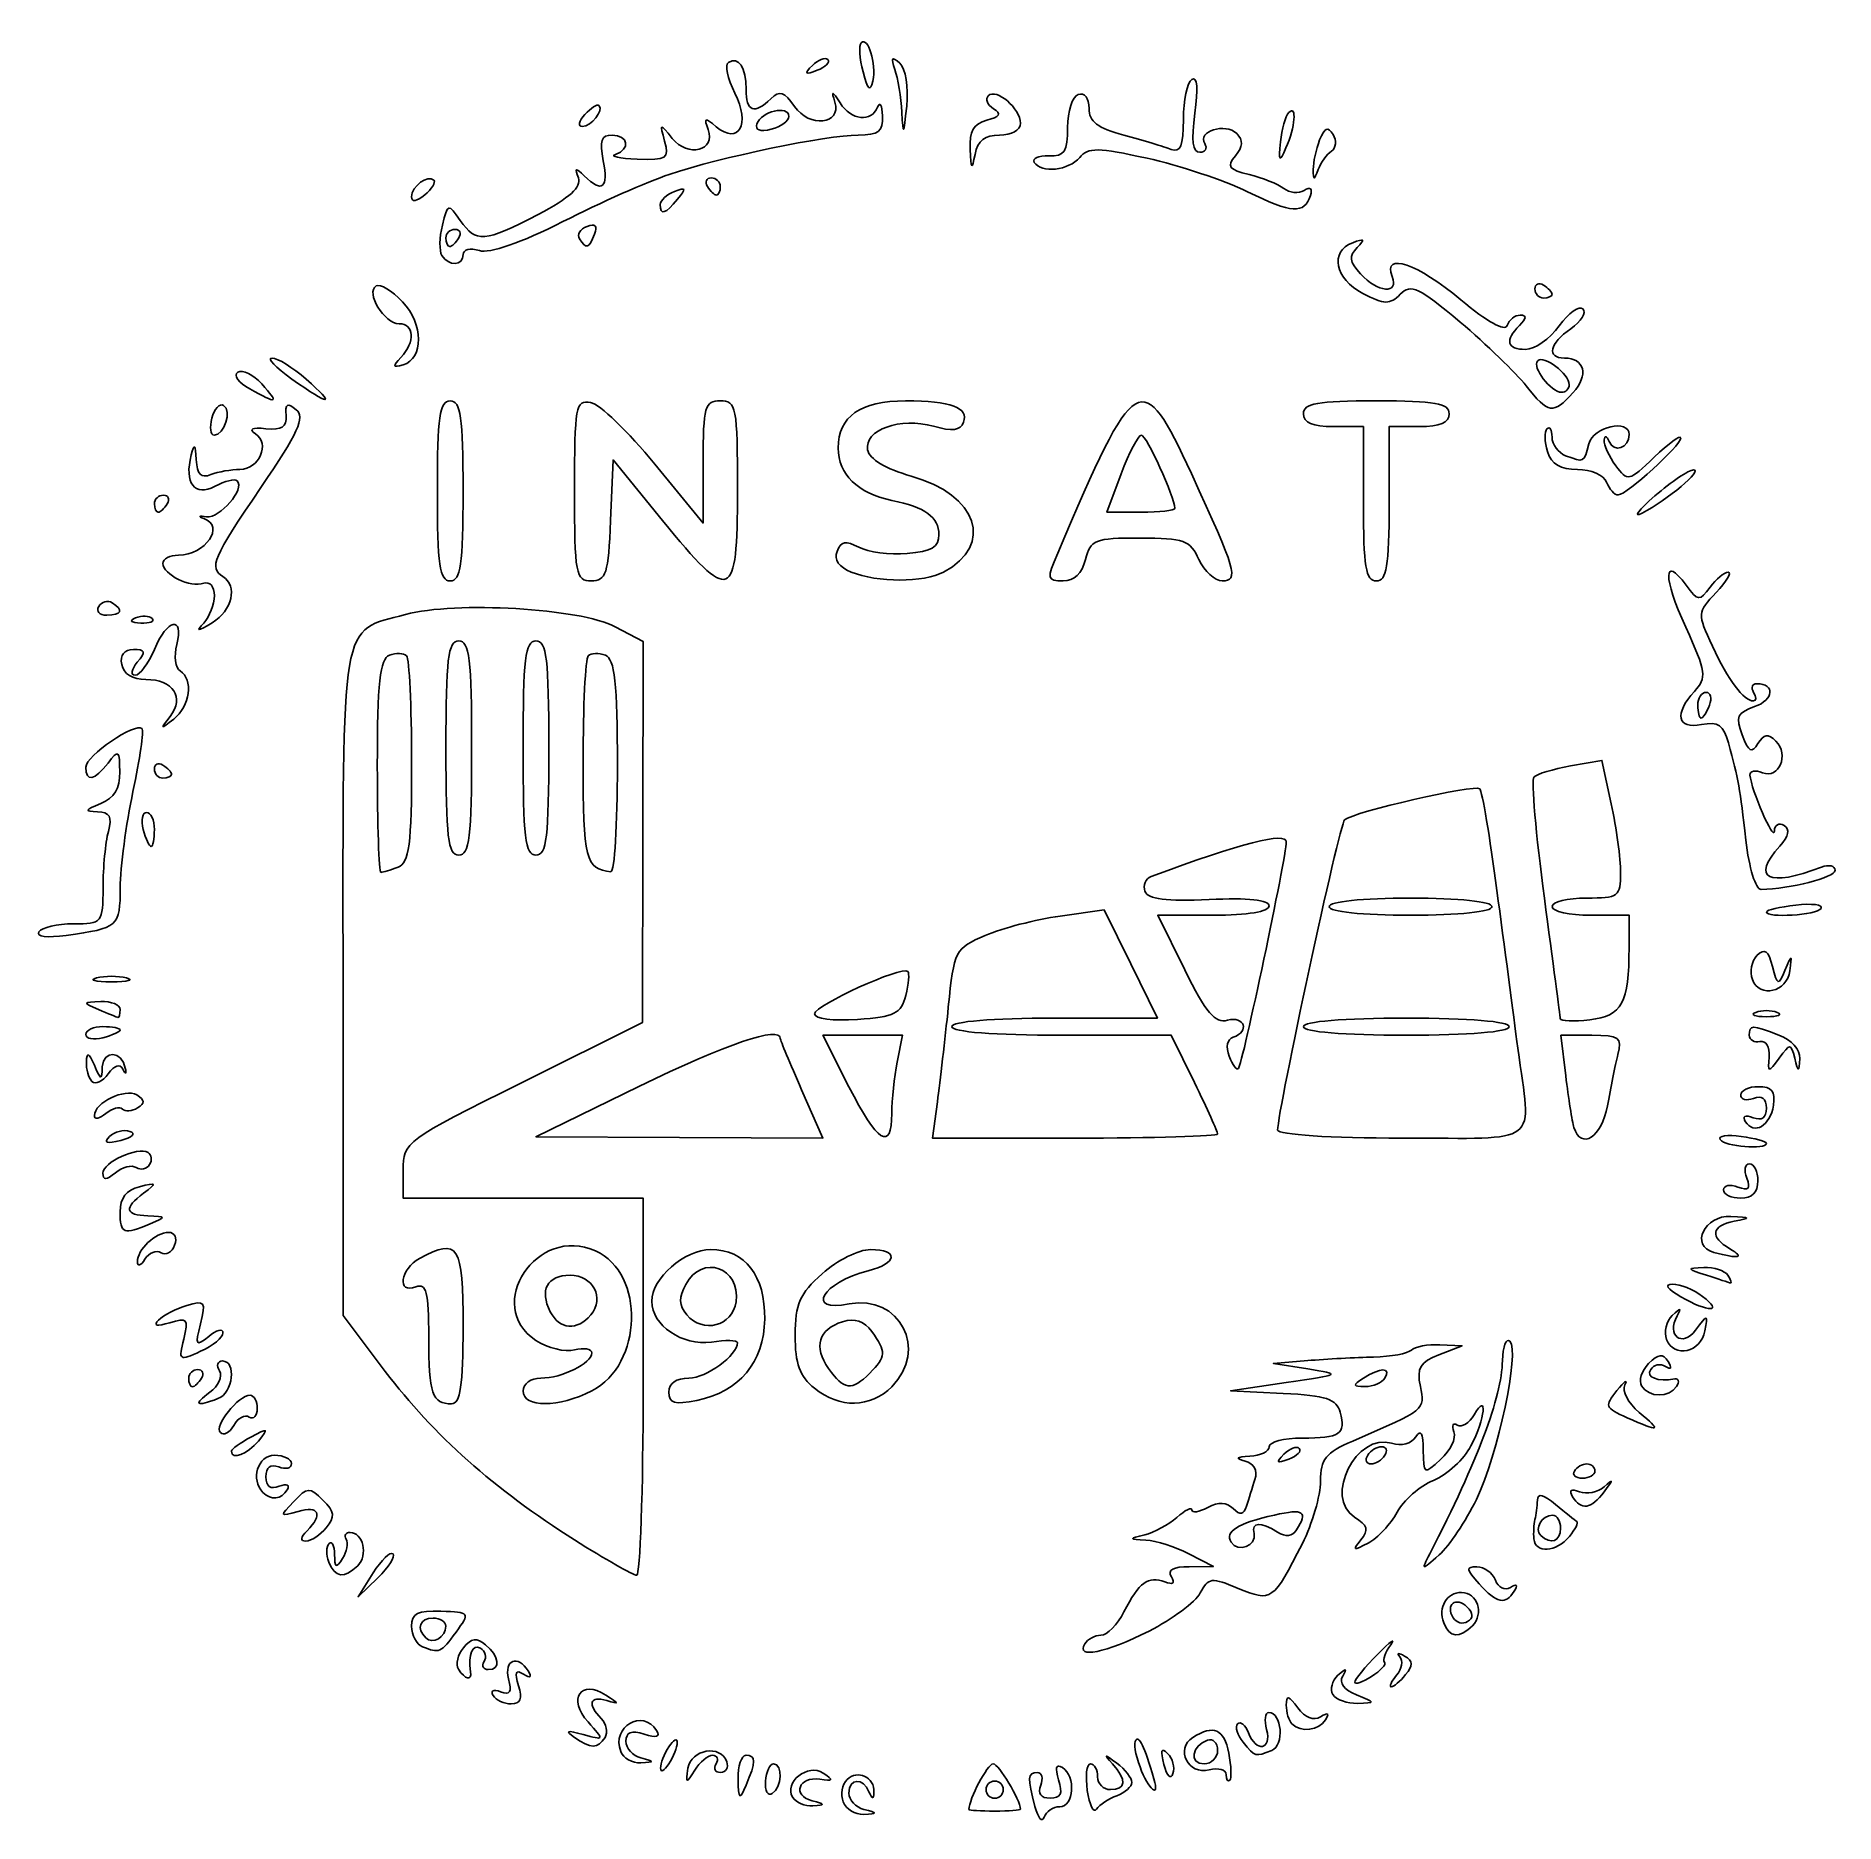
# Model space of a CAD drawing. Extents: x 2.5 to 37.3, y 2.8 to 37.4.
import ezdxf

# ---------------------------------------------------------------- set-up
doc = ezdxf.new("R2010")
doc.units = 0
doc.layers.add('Image', color=7, linetype='CONTINUOUS')

msp = doc.modelspace()

# ---------------------------------------------------------------- linework, layer by layer
at = {"layer": 'Image', "color": 7}
for points in [[(17.543774, 36.792525)], [(18.525499, 36.667186)], [(13.147028, 35.843485)], [(19.273571, 35.88809)], [(17.090662, 35.808808)], [(20.59446, 35.171191)], [(26.594561, 35.315176)], [(27.227527, 34.782683)], [(15.515823, 34.451138)], [(9.79667, 34.255284)], [(14.604074, 34.101857)], [(25.954163, 34.351339)], [(10.708419, 33.456503)], [(13.03997, 33.439133)], [(10.381586, 33.117333)], [(31.512875, 32.471652)], [(9.589454, 31.148121)], [(7.480533, 30.729387)], [(32.175964, 30.618072)], [(6.666039, 30.537733)], [(31.344224, 30.596926)], [(5.935382, 29.973415)], [(10.293988, 28.566213)], [(12.946349, 28.577743)], [(32.89901, 28.731985)], [(4.823494, 28.317554)], [(24.550427, 28.231314)], [(28.197424, 28.317555)], [(33.833691, 28.468241)], [(22.288404, 27.364363)], [(18.295273, 26.995518)], [(3.747643, 26.330987)], [(4.460866, 26.109978)], [(5.776686, 26.010395)], [(34.888273, 24.421899)], [(5.12669, 24.206004)], [(10.957078, 23.593036)], [(12.449031, 23.593036)], [(4.823494, 23.188388)], [(13.775211, 23.243756)], [(4.609689, 22.018197)], [(35.591663, 21.810981)], [(9.534453, 21.289956)], [(30.684012, 20.526243)], [(35.988734, 20.42522)], [(2.591633, 20.038745)], [(3.704529, 19.148563)], [(35.71756, 19.116062)], [(3.745972, 18.536973)], [(17.588035, 18.454087)], [(35.781518, 18.480988)], [(31.015556, 18.205427)], [(3.497313, 18.055175)], [(25.602026, 17.632999)], [(36.042431, 17.625219)], [(3.617093, 17.146271)], [(18.25107, 17.04502)], [(3.663086, 16.487529)], [(35.580884, 16.37128)], [(3.956246, 16.078309)], [(26.539697, 16.205188)], [(32.267729, 16.2576)], [(35.095521, 16.02039)], [(3.828858, 15.372334)], [(35.159871, 15.050548)], [(4.160403, 14.621984)], [(4.494487, 13.654972)], [(34.970458, 13.840411)], [(34.828326, 13.398026)], [(16.069089, 12.881953)], [(34.331007, 12.9836)], [(12.477264, 12.693493)], [(10.791306, 12.40339)], [(5.390891, 12.162727)], [(34.059836, 12.153636)], [(18.65366, 11.503475)], [(5.486584, 11.408754)], [(5.894657, 11.134947)], [(13.279761, 11.161154)], [(14.769846, 11.139371)], [(17.583739, 11.213074)], [(28.611855, 11.40876)], [(33.575198, 11.258881)], [(33.29411, 10.643433)], [(6.098687, 10.354593)], [(6.315447, 9.993857)], [(26.958515, 10.050563)], [(28.611855, 9.916802)], [(32.275926, 9.612886)], [(6.923279, 9.198455)], [(32.24144, 9.116109)], [(7.774246, 8.458005)], [(26.083822, 8.404133)], [(32.010192, 8.507734)], [(12.946347, 8.279636)], [(28.147553, 8.280208)], [(29.479919, 8.010407)], [(31.493246, 8.30052)], [(8.196149, 7.851794)], [(30.435354, 7.430217)], [(30.203915, 6.982002)], [(10.45976, 6.611141)], [(29.752371, 6.676303)], [(22.809814, 6.269868)], [(10.003886, 6.213826)], [(10.703931, 5.779753)], [(28.838772, 5.663413)], [(11.372683, 5.273272)], [(27.608284, 5.28962)], [(28.031652, 5.529664)], [(26.815986, 4.722597)], [(12.946348, 4.459693)], [(13.838204, 4.18971)], [(25.379289, 4.211464)], [(25.873281, 4.367428)], [(14.609151, 3.866103)], [(15.138999, 3.866103)], [(23.878595, 3.889095)], [(24.340096, 3.935702)], [(16.107678, 3.658884)], [(16.638655, 3.613857)], [(25.545061, 3.740068)], [(17.163717, 3.301802)], [(18.140966, 3.214164)], [(21.234976, 3.451672)], [(22.859805, 3.434874)], [(20.571885, 3.067891)], [(21.846497, 3.124401)]]:
    msp.add_lwpolyline(points, close=True, dxfattribs=at)
for points in [[(28.197424, 28.317555), (28.197424, 29.809508), (27.617219, 29.809508)], [(29.274946, 29.809508), (28.694741, 29.809508), (28.694741, 28.317555)], [(14.646262, 27.994552), (13.692325, 29.163501), (13.643619, 27.994552)], [(14.501081, 29.083896), (15.432937, 27.943853), (15.432937, 29.125339)], [(23.516599, 28.897759), (23.24012, 28.151783), (23.895273, 28.151783)], [(13.733768, 25.939821), (14.272529, 25.656679), (14.266671, 21.972497), (14.260813, 18.288314), (11.945855, 17.134149)], [(32.202655, 23.246128), (32.809546, 23.353865), (32.990074, 22.512099)], [(22.333416, 20.344722), (23.183197, 20.465179), (23.699491, 19.41819), (24.215786, 18.3712), (22.228063, 18.3712)], [(24.742484, 19.304938), (24.221976, 20.360471), (25.297951, 20.360471)], [(32.590397, 20.360471), (33.336372, 20.360471), (33.33399, 19.738824)], [(9.287615, 11.539207), (8.47049, 12.618605), (8.47049, 19.047171)], [(32.002461, 18.363045), (32.00258, 18.363045)], [(18.25107, 17.04502), (17.74898, 18.039655), (18.518063, 18.039655), (19.287148, 18.039655), (19.18354, 17.521616)], [(22.36085, 18.039655), (24.481359, 18.039655), (24.930324, 17.124234)], [(32.110331, 17.252235), (32.016534, 18.039655), (32.61154, 18.039655)], [(17.337231, 16.982761), (17.749572, 16.050385), (14.974972, 16.063995), (12.200372, 16.077589), (14.189643, 17.04807)], [(22.62151, 16.050384), (19.86373, 16.050384), (19.960292, 16.754918)], [(9.630896, 15.434981), (9.630896, 14.889977), (11.951712, 14.889977), (14.272527, 14.889977), (14.272527, 11.242982)], [(29.675562, 12.054285), (30.103807, 12.036638), (29.657785, 11.859965)], [(27.119903, 11.587793), (26.45681, 11.693325), (27.119903, 11.747609)], [(26.646642, 11.114119), (25.627947, 11.165925), (26.70547, 11.324093)], [(24.830745, 7.762786), (25.296403, 7.763844), (24.821579, 8.011481)], [(9.145829, 7.549939), (8.762065, 7.181554), (9.053164, 7.642604)]]:
    msp.add_lwpolyline(points, dxfattribs=at)
for points in [[(18.525499, 36.667186), (18.456863, 36.928675), (18.43988, 37.181795), (18.487758, 37.229673)], [(18.487758, 37.229673), (18.621238, 37.363152), (18.784411, 36.829271), (18.713359, 36.491535)], [(15.920575, 36.848858), (16.119937, 36.972071), (16.2618, 36.756314), (16.2618, 36.329894)], [(17.543774, 36.792525), (17.656223, 36.905817), (17.789986, 36.95675), (17.841024, 36.905711)], [(17.841024, 36.905711), (17.892064, 36.854672), (17.800061, 36.761979), (17.636573, 36.699726)], [(19.13842, 36.716953), (19.056384, 36.94915), (19.078551, 36.976988), (19.232615, 36.835243)], [(16.045719, 36.259141), (15.905825, 36.539565), (15.84951, 36.804937), (15.920575, 36.848858)], [(17.636573, 36.699726), (17.400314, 36.609763), (17.381273, 36.628805), (17.543774, 36.792525)], [(18.713359, 36.491535), (18.666864, 36.270519), (18.617503, 36.316671), (18.525499, 36.667186)], [(19.273571, 35.88809), (19.258254, 36.176951), (19.197427, 36.54994), (19.13842, 36.716953)], [(19.232615, 36.835243), (19.350034, 36.727212), (19.406423, 36.381395), (19.367767, 36.00638)], [(24.716199, 35.7498), (24.716199, 36.118873), (24.789897, 36.46639), (24.879972, 36.52206)], [(24.879972, 36.52206), (24.984132, 36.586434), (25.006101, 36.348631), (24.940325, 35.868753)], [(15.684827, 35.608865), (16.123109, 35.245123), (16.348751, 35.651699), (16.045719, 36.259141)], [(16.2618, 36.329894), (16.2618, 35.898749), (16.419816, 35.839625), (16.74177, 36.150307)], [(16.74177, 36.150307), (16.914567, 36.317054), (17.00363, 36.288141), (17.197804, 36.002263)], [(17.978424, 36.083755), (17.907806, 36.314094), (17.924082, 36.311502), (18.081017, 36.06742)], [(21.046575, 35.957077), (20.927539, 36.030645), (20.88213, 36.142822), (20.945668, 36.206359)], [(20.945668, 36.206359), (21.100385, 36.361076), (21.566521, 35.961481), (21.566521, 35.674135)], [(22.47827, 35.596135), (22.47827, 35.906771), (22.571517, 36.192729), (22.685485, 36.231596)], [(22.685485, 36.231596), (22.80674, 36.272949), (22.892701, 36.161646), (22.892701, 35.963295)], [(13.095802, 35.611546), (13.006413, 35.611546), (13.029465, 35.715919), (13.147028, 35.843485)], [(13.418823, 36.020287), (13.51715, 35.926881), (13.267947, 35.611546), (13.095802, 35.611546)], [(13.147028, 35.843485), (13.264592, 35.971052), (13.386899, 36.050613), (13.418823, 36.020287)], [(17.090662, 35.808808), (17.090662, 36.028887), (16.55267, 35.90447), (16.473286, 35.666033)], [(17.197804, 36.002263), (17.483247, 35.582013), (18.112121, 35.647663), (17.978424, 36.083755)], [(18.081017, 36.06742), (18.298065, 35.729851), (18.683771, 35.685655), (18.804372, 35.984534)], [(18.804372, 35.984534), (18.850359, 36.098502), (18.893874, 36.023905), (18.901072, 35.818761)], [(19.367767, 36.00638), (19.308846, 35.434756), (19.298326, 35.421545), (19.273571, 35.88809)], [(20.917443, 35.732951), (21.173101, 35.799807), (21.206695, 35.858116), (21.046575, 35.957077)], [(22.892701, 35.963295), (22.892701, 35.707234), (23.057423, 35.57997), (23.56616, 35.442982)], [(24.940325, 35.868753), (24.867372, 35.336492), (24.895258, 35.114229), (25.034995, 35.114229)], [(26.594561, 35.315176), (26.618268, 35.562459), (26.69023, 35.817335), (26.75446, 35.881565)], [(26.75446, 35.881565), (26.915459, 36.042563), (26.880092, 35.600564), (26.699691, 35.197115)], [(14.688062, 35.326128), (14.591255, 35.678605), (14.59762, 35.681072), (14.836186, 35.383539)], [(14.836186, 35.383539), (15.137255, 35.008052), (15.686819, 35.14283), (15.529229, 35.553505)], [(15.529229, 35.553505), (15.441311, 35.782614), (15.465222, 35.791121), (15.684827, 35.608865)], [(16.473286, 35.666033), (16.432163, 35.542516), (16.532724, 35.504311), (16.749651, 35.561038)], [(16.749651, 35.561038), (16.937207, 35.610085), (17.090662, 35.721582), (17.090662, 35.808808)], [(18.901072, 35.818761), (18.911783, 35.513718), (18.82554, 35.445773), (18.427681, 35.445773)], [(20.59446, 35.171191), (20.577744, 35.520262), (20.661555, 35.666035), (20.917443, 35.732951)], [(21.566521, 35.674135), (21.566521, 35.542807), (21.395322, 35.445774), (21.163619, 35.445774)], [(22.113524, 35.043619), (22.420367, 35.033293), (22.47827, 35.121001), (22.47827, 35.596135)], [(24.477909, 35.170198), (24.660929, 35.099966), (24.716199, 35.234401), (24.716199, 35.7498)], [(25.129906, 35.281172), (24.982523, 35.519645), (25.531359, 35.691557), (25.748107, 35.474811)], [(27.351614, 35.351884), (27.446317, 35.593714), (27.509732, 35.619693), (27.609861, 35.457679)], [(13.501687, 34.948456), (13.423817, 35.337809), (13.460705, 35.445774), (13.671604, 35.445774)], [(13.671604, 35.445774), (13.987168, 35.445774), (14.034284, 35.172957), (13.735897, 35.073495)], [(14.160013, 34.981478), (14.734353, 34.959885), (14.780396, 34.989939), (14.688062, 35.326128)], [(18.427681, 35.445773), (17.819471, 35.445773), (15.778511, 35.021377), (14.778043, 34.686869)], [(20.688876, 35.072785), (20.629292, 34.763434), (20.613184, 34.780224), (20.59446, 35.171191)], [(21.163619, 35.445774), (20.877597, 35.445774), (20.739876, 35.337572), (20.688876, 35.072785)], [(24.017284, 34.998517), (23.066578, 35.208672), (22.875935, 35.210883), (22.712248, 35.013654)], [(23.56616, 35.442982), (23.936562, 35.343243), (24.346849, 35.22049), (24.477909, 35.170198)], [(25.034995, 35.114229), (25.143943, 35.114229), (25.186653, 35.189353), (25.129906, 35.281172)], [(25.748107, 35.474811), (25.878603, 35.344315), (25.871436, 35.224856), (25.722334, 35.045198)], [(26.699691, 35.197115), (26.571871, 34.911247), (26.557388, 34.927513), (26.594561, 35.315176)], [(27.227527, 34.782683), (27.226734, 34.919446), (27.282577, 35.175586), (27.351614, 35.351884)], [(27.580429, 35.137138), (27.491243, 35.07895), (27.375678, 34.919446), (27.323619, 34.782683)], [(27.609861, 35.457679), (27.682857, 35.339569), (27.669612, 35.195325), (27.580429, 35.137138)], [(13.020444, 34.616911), (12.945356, 34.816097), (12.968239, 34.824343), (13.135455, 34.658354)], [(13.135455, 34.658354), (13.47805, 34.318274), (13.607255, 34.42062), (13.501687, 34.948456)], [(13.735897, 35.073495), (13.623099, 35.035895), (13.813951, 34.994488), (14.160013, 34.981478)], [(21.833205, 34.91929), (21.786769, 34.994423), (21.912914, 35.050372), (22.113524, 35.043619)], [(22.712248, 35.013654), (22.502033, 34.76036), (21.966931, 34.702918), (21.833205, 34.91929)], [(25.954164, 34.351339), (25.50122, 34.571928), (24.629624, 34.863158), (24.017284, 34.998517)], [(25.722334, 35.045198), (25.548675, 34.835954), (25.590692, 34.778425), (25.986306, 34.68377)], [(27.323619, 34.782683), (27.239481, 34.561653), (27.228803, 34.561653), (27.227527, 34.782683)], [(9.79667, 34.255284), (9.79667, 34.45563), (10.111174, 34.68921), (10.226137, 34.574247)], [(10.226137, 34.574247), (10.267861, 34.532522), (10.188301, 34.404022), (10.049335, 34.288691)], [(12.240218, 33.912377), (12.854044, 34.23256), (13.08628, 34.442266), (13.020444, 34.616911)], [(14.778043, 34.686869), (14.363248, 34.548182), (13.438219, 34.137376), (12.722422, 33.773967)], [(14.87618, 34.354311), (15.103698, 34.441618), (15.113955, 34.41736), (14.938769, 34.206274)], [(15.515823, 34.451138), (15.459474, 34.542313), (15.49237, 34.616911), (15.588926, 34.616911)], [(15.691379, 34.285366), (15.651172, 34.285366), (15.572172, 34.359963), (15.515823, 34.451138)], [(15.588926, 34.616911), (15.685482, 34.616911), (15.764482, 34.542313), (15.764482, 34.451138)], [(15.764482, 34.451138), (15.764482, 34.359963), (15.731586, 34.285366), (15.691379, 34.285366)], [(25.986306, 34.68377), (26.245084, 34.621854), (26.546791, 34.500462), (26.656765, 34.414009)], [(27.051259, 34.377056), (27.170824, 34.450951), (27.217547, 34.412529), (27.172489, 34.277358)], [(10.049335, 34.288691), (9.891787, 34.157938), (9.79667, 34.145362), (9.79667, 34.255284)], [(10.391849, 33.705804), (10.498402, 34.130346), (10.503049, 34.131562), (10.737866, 33.796314)], [(14.604074, 34.101857), (14.604074, 34.183278), (14.726522, 34.296882), (14.87618, 34.354311)], [(14.938769, 34.206274), (14.700035, 33.918618), (14.604074, 33.888681), (14.604074, 34.101857)], [(27.172489, 34.277358), (27.051952, 33.915748), (26.819606, 33.929857), (25.954163, 34.351339)], [(26.656765, 34.414009), (26.766739, 34.327557), (26.944262, 34.310928), (27.051259, 34.377056)], [(10.737866, 33.796314), (11.046827, 33.35521), (11.193839, 33.366568), (12.240218, 33.912377)], [(12.722422, 33.773967), (11.913388, 33.363221), (11.301854, 33.15103), (11.10614, 33.213148)], [(13.187517, 33.679349), (13.347118, 33.740594), (13.39609, 33.691184), (13.334602, 33.530947)], [(10.381586, 33.117334), (10.327828, 33.204316), (10.332446, 33.469128), (10.391849, 33.705804)], [(10.635316, 33.622276), (10.538761, 33.622276), (10.45976, 33.547678), (10.45976, 33.456503)], [(10.45976, 33.456503), (10.45976, 33.365328), (10.492657, 33.290731), (10.532863, 33.290731)], [(10.532863, 33.290731), (10.57307, 33.290731), (10.65207, 33.365328), (10.708419, 33.456503)], [(10.708419, 33.456503), (10.764768, 33.547678), (10.731872, 33.622276), (10.635316, 33.622276)], [(13.03997, 33.439133), (12.989526, 33.520754), (13.055922, 33.628851), (13.187517, 33.679349)], [(13.334602, 33.530947), (13.227744, 33.25248), (13.167023, 33.233557), (13.03997, 33.439133)], [(27.990208, 33.365701), (28.221128, 33.453613), (28.238498, 33.434021), (28.075356, 33.269659)], [(10.791306, 33.136129), (10.791306, 32.916417), (10.513632, 32.90368), (10.381586, 33.117333)], [(11.10614, 33.213148), (10.931104, 33.268702), (10.791306, 33.234502), (10.791306, 33.136129)], [(28.186812, 32.384467), (27.644995, 32.664652), (27.53895, 33.193905), (27.990208, 33.365701)], [(28.075356, 33.269659), (27.912508, 33.10559), (27.926298, 33.001414), (28.142494, 32.76252)], [(28.75469, 32.710525), (28.569302, 33.193635), (29.248331, 32.963633), (30.081478, 32.261113)], [(28.142494, 32.76252), (28.473213, 32.397079), (28.888503, 32.361807), (28.75469, 32.710525)], [(9.553844, 31.798778), (9.268524, 31.798778), (8.901706, 32.401448), (9.109035, 32.529585)], [(9.109035, 32.529585), (9.187203, 32.577896), (9.417343, 32.440528), (9.620457, 32.224324)], [(28.910673, 32.369936), (28.704983, 32.164246), (28.608947, 32.166175), (28.186812, 32.384467)], [(30.066786, 31.829945), (29.269747, 32.503984), (29.116363, 32.575626), (28.910673, 32.369936)], [(31.512875, 32.471652), (31.512875, 32.568207), (31.587472, 32.601104), (31.678647, 32.544755)], [(31.678647, 32.296096), (31.587472, 32.296096), (31.512875, 32.375096), (31.512875, 32.471652)], [(31.678647, 32.544755), (31.769823, 32.488405), (31.84442, 32.409405), (31.84442, 32.369199)], [(31.84442, 32.369199), (31.84442, 32.328992), (31.769823, 32.296096), (31.678647, 32.296096)], [(9.620457, 32.224324), (10.026914, 31.79167), (10.032616, 31.125028), (9.630897, 31.003621)], [(30.081478, 32.261113), (30.587092, 31.834774), (30.935398, 31.641187), (30.976268, 31.763795)], [(31.982858, 31.75703), (32.165381, 32.007594), (32.372245, 32.155074), (32.442556, 32.084762)], [(32.442556, 32.084762), (32.512869, 32.014451), (32.407051, 31.842513), (32.20741, 31.702678)], [(9.589454, 31.148121), (9.870404, 31.445928), (9.851093, 31.798778), (9.553844, 31.798778)], [(31.344227, 30.596927), (31.147062, 30.847658), (30.572212, 31.402516), (30.066786, 31.829945)], [(31.214486, 31.765622), (30.925439, 31.476575), (30.970257, 31.301459), (31.333276, 31.301459)], [(30.976268, 31.763795), (31.013072, 31.87421), (31.126485, 31.964549), (31.228297, 31.964549)], [(31.228297, 31.964549), (31.356924, 31.964549), (31.35271, 31.903849), (31.214486, 31.765622)], [(31.333276, 31.301459), (31.508023, 31.301459), (31.800332, 31.506466), (31.982858, 31.75703)], [(32.20741, 31.702678), (31.792418, 31.412011), (31.731935, 31.135686), (32.083291, 31.135686)], [(7.480533, 30.729385), (7.163993, 30.952852), (6.991989, 31.135688), (7.0983, 31.135688)], [(7.0983, 31.135688), (7.204612, 31.135688), (7.500897, 30.951551), (7.756712, 30.726495)], [(9.630897, 31.003621), (9.43022, 30.942973), (9.422223, 30.970856), (9.589454, 31.148121)], [(22.288404, 27.364363), (23.797131, 30.91367), (23.910215, 30.980947), (24.871178, 28.900943)], [(31.568131, 31.08043), (31.447732, 30.960032), (31.818506, 30.472598), (32.030488, 30.472598)], [(32.175964, 30.618072), (32.175964, 30.830055), (31.68853, 31.200829), (31.568131, 31.08043)], [(32.083291, 31.135686), (32.477269, 31.135686), (32.559001, 30.804263), (32.249394, 30.46215)], [(6.666039, 30.537733), (6.448578, 30.658271), (6.345361, 30.803064), (6.436668, 30.859495)], [(6.436668, 30.859495), (6.527976, 30.915926), (6.73611, 30.814661), (6.899188, 30.634461)], [(6.899188, 30.634461), (7.243874, 30.253588), (7.206578, 30.238115), (6.666039, 30.537733)], [(7.756712, 30.726495), (8.349459, 30.20502), (8.221395, 30.206361), (7.480533, 30.729387)], [(32.030488, 30.472598), (32.110501, 30.472598), (32.175964, 30.538061), (32.175964, 30.618072)], [(5.935382, 29.973415), (5.982799, 30.154739), (6.084453, 30.264247), (6.161281, 30.216765)], [(7.368975, 30.022538), (7.350515, 30.250218), (7.39562, 30.276431), (7.564573, 30.136211)], [(10.293988, 28.566213), (10.293988, 30.002908), (10.337404, 30.306825), (10.542646, 30.306825)], [(10.542646, 30.306825), (10.747889, 30.306825), (10.791306, 30.002908), (10.791306, 28.566213)], [(12.946349, 28.577743), (12.946349, 30.200462), (12.969354, 30.325972), (13.257787, 30.276912)], [(13.257787, 30.276912), (13.429079, 30.247777), (13.988561, 29.71092), (14.501081, 29.083896)], [(15.432937, 29.125339), (15.432937, 30.19631), (15.463949, 30.306826), (15.764482, 30.306826)], [(15.764482, 30.306826), (16.074977, 30.306826), (16.096027, 30.19631), (16.096027, 28.566214)], [(18.043854, 29.395076), (18.043854, 30.007279), (18.471897, 30.306825), (19.346717, 30.306825)], [(19.346717, 30.306825), (20.22311, 30.306825), (20.575241, 30.176914), (20.466555, 29.893682)], [(27.037017, 30.058167), (27.037017, 30.259694), (27.304092, 30.306826), (28.446083, 30.306826)], [(28.446083, 30.306826), (29.58807, 30.306826), (29.855148, 30.259694), (29.855148, 30.058167)], [(32.249394, 30.46215), (31.867891, 30.040595), (31.770273, 30.05513), (31.344224, 30.596926)], [(5.981685, 29.643734), (5.908801, 29.643734), (5.887964, 29.792091), (5.935382, 29.973415)], [(6.161281, 30.216765), (6.324446, 30.115923), (6.176455, 29.643734), (5.981685, 29.643734)], [(7.564573, 30.136211), (7.740665, 29.990068), (7.605853, 29.692098), (6.884033, 28.632038)], [(6.978537, 29.768565), (7.288456, 29.737199), (7.386917, 29.801246), (7.368975, 30.022538)], [(19.88562, 29.816154), (19.24561, 29.999707), (18.538733, 29.74536), (18.613266, 29.358339)], [(27.617219, 29.809508), (27.211999, 29.809508), (27.037017, 29.8845), (27.037017, 30.058167)], [(29.855148, 30.058167), (29.855148, 29.8845), (29.680166, 29.809508), (29.274946, 29.809508)], [(32.555551, 29.477962), (32.642104, 29.808944), (33.33638, 29.965039), (33.33638, 29.653518)], [(6.477041, 28.980644), (6.848492, 28.980644), (7.066845, 29.484332), (6.776936, 29.672426)], [(6.776936, 29.672426), (6.638156, 29.762466), (6.7083, 29.795916), (6.978537, 29.768565)], [(20.466555, 29.893682), (20.404689, 29.732463), (20.249602, 29.711766), (19.88562, 29.816154)], [(23.905094, 29.643735), (23.843485, 29.643735), (23.668662, 29.308046), (23.516599, 28.897759)], [(24.550427, 28.231314), (24.550427, 28.445165), (24.002802, 29.643735), (23.905094, 29.643735)], [(31.757567, 29.324682), (31.697512, 29.513903), (31.692485, 29.71283), (31.746402, 29.766742)], [(31.746402, 29.766742), (31.800316, 29.820655), (31.844425, 29.748417), (31.844425, 29.606213)], [(31.844425, 29.606213), (31.844425, 29.464009), (31.962424, 29.302381), (32.106643, 29.247039)], [(32.949196, 29.518372), (32.903018, 29.632909), (32.859349, 29.647631), (32.852149, 29.551089)], [(33.33638, 29.653518), (33.33638, 29.397258), (33.039763, 29.293725), (32.949196, 29.518372)], [(34.331015, 29.589526), (34.331015, 29.440051), (33.294808, 28.494595), (33.123964, 28.488186)], [(33.821385, 29.218874), (34.101682, 29.486663), (34.331015, 29.653457), (34.331015, 29.589526)], [(5.99564, 28.655381), (5.60235, 28.444899), (5.39543, 28.717695), (5.53622, 29.261063)], [(5.53622, 29.261063), (5.595139, 29.488453), (5.618541, 29.466492), (5.633127, 29.170124)], [(19.079932, 28.383368), (18.41532, 28.520579), (18.043854, 28.883308), (18.043854, 29.395076)], [(18.613266, 29.358339), (18.647763, 29.179211), (18.960228, 28.991383), (19.457249, 28.851005)], [(32.335172, 28.980644), (32.006683, 28.980644), (31.834143, 29.083413), (31.757567, 29.324682)], [(32.106643, 29.247039), (32.465744, 29.109239), (32.458097, 29.105305), (32.555551, 29.477962)], [(32.852149, 29.551089), (32.844953, 29.454547), (32.945418, 29.230754), (33.075408, 29.053771)], [(33.075408, 29.053771), (33.305259, 28.740825), (33.325754, 28.74536), (33.821385, 29.218874)], [(5.633127, 29.170124), (5.647131, 28.885581), (5.723615, 28.806745), (5.914573, 28.880022)], [(5.914573, 28.880022), (6.058793, 28.935364), (6.311903, 28.980644), (6.477041, 28.980644)], [(24.871178, 28.900943), (25.737611, 27.025554), (25.795285, 26.825602), (25.469793, 26.825602)], [(32.899002, 28.731985), (32.845336, 28.871835), (32.598612, 28.980644), (32.335172, 28.980644)], [(34.579665, 28.9725), (34.770168, 28.973399), (34.078433, 28.391937), (33.585033, 28.136439)], [(33.833691, 28.468241), (34.152802, 28.745158), (34.488493, 28.972075), (34.579665, 28.9725)], [(5.833625, 28.067408), (6.093231, 28.031252), (6.580922, 28.604654), (6.424017, 28.761559)], [(6.884033, 28.632038), (5.949218, 27.259174), (5.872728, 27.07965), (6.149674, 26.908487)], [(6.424017, 28.761559), (6.379921, 28.805655), (6.187151, 28.757876), (5.99564, 28.655381)], [(10.542646, 26.825601), (10.337404, 26.825601), (10.293988, 27.129517), (10.293988, 28.566213)], [(10.791306, 28.566213), (10.791306, 27.129517), (10.747889, 26.825601), (10.542646, 26.825601)], [(13.270631, 26.825602), (12.969223, 26.825602), (12.946349, 26.949197), (12.946349, 28.577743)], [(16.096027, 28.566214), (16.096027, 26.414823), (15.974521, 26.366912), (14.646262, 27.994552)], [(19.457249, 28.851005), (20.742009, 28.488138), (21.066922, 27.522466), (20.081666, 26.995174)], [(33.123964, 28.488186), (33.05272, 28.485513), (32.951493, 28.595223), (32.89901, 28.731985)], [(4.823494, 28.317554), (4.823494, 28.408729), (4.902494, 28.483327), (4.99905, 28.483327)], [(4.896597, 28.151782), (4.85639, 28.151782), (4.823494, 28.226379), (4.823494, 28.317554)], [(5.072152, 28.317554), (5.015803, 28.226379), (4.936803, 28.151782), (4.896597, 28.151782)], [(4.99905, 28.483327), (5.095605, 28.483327), (5.128502, 28.408729), (5.072152, 28.317554)], [(19.991681, 27.719284), (19.991681, 28.05856), (19.729999, 28.24916), (19.079932, 28.383368)], [(23.895273, 28.151783), (24.255608, 28.151783), (24.550427, 28.187572), (24.550427, 28.231314)], [(28.446083, 26.825602), (28.243472, 26.825602), (28.197424, 27.10189), (28.197424, 28.317555)], [(28.694741, 28.317555), (28.694741, 27.10189), (28.648693, 26.825602), (28.446083, 26.825602)], [(33.585033, 28.136439), (33.402682, 28.042013), (33.514577, 28.191324), (33.833691, 28.468241)], [(5.287657, 27.322919), (5.809332, 27.322919), (6.198474, 27.88792), (5.776686, 28.032948)], [(5.776686, 28.032948), (5.662717, 28.072135), (5.68834, 28.087642), (5.833625, 28.067408)], [(13.643619, 27.994552), (13.600574, 26.961442), (13.55723, 26.825602), (13.270631, 26.825602)], [(18.021743, 27.396407), (18.096218, 27.590486), (18.192433, 27.608792), (18.440432, 27.476068)], [(19.377053, 27.354774), (19.851368, 27.394156), (19.991681, 27.47737), (19.991681, 27.719284)], [(23.878698, 27.654465), (23.003558, 27.654465), (22.920441, 27.621785), (22.824628, 27.240033)], [(25.017582, 27.240033), (24.848139, 27.61192), (24.731221, 27.654465), (23.878698, 27.654465)], [(4.989266, 27.162979), (4.989266, 27.250946), (5.123542, 27.322919), (5.287657, 27.322919)], [(5.776686, 26.77893), (5.520358, 26.687019), (4.989266, 26.94605), (4.989266, 27.162979)], [(18.295273, 26.995519), (18.057875, 27.090998), (17.959739, 27.234827), (18.021743, 27.396407)], [(18.440432, 27.476068), (18.617526, 27.381289), (19.039006, 27.326707), (19.377053, 27.354774)], [(22.390001, 26.825602), (22.08054, 26.825602), (22.07404, 26.860071), (22.288404, 27.364363)], [(22.824628, 27.240033), (22.757174, 26.971277), (22.604399, 26.825602), (22.390001, 26.825602)], [(25.469793, 26.825602), (25.324931, 26.825602), (25.121437, 27.012096), (25.017582, 27.240033)], [(34.42821, 25.929159), (33.987221, 26.892403), (33.992486, 27.343591), (34.437682, 26.742454)], [(5.983901, 26.541025), (5.983901, 26.719901), (5.895409, 26.821499), (5.776686, 26.77893)], [(6.149674, 26.908487), (6.439778, 26.729193), (6.3284, 26.250082), (5.942458, 26.017118)], [(20.081666, 26.995174), (19.699645, 26.790722), (18.804049, 26.790895), (18.295273, 26.995518)], [(34.898277, 26.701272), (35.01666, 26.860828), (35.174248, 26.991374), (35.248469, 26.991374)], [(35.248469, 26.991374), (35.322693, 26.991374), (35.217645, 26.814913), (35.015027, 26.599239)], [(3.747643, 26.330987), (3.804912, 26.42365), (3.92121, 26.456546), (4.006085, 26.40409)], [(5.776686, 26.010396), (5.890655, 26.130529), (5.983901, 26.369312), (5.983901, 26.541025)], [(9.679801, 26.176065), (10.643498, 26.436095), (13.057089, 26.295444), (13.733768, 25.939821)], [(34.437682, 26.742454), (34.66933, 26.429676), (34.695061, 26.427375), (34.898277, 26.701272)], [(35.015027, 26.599239), (34.65105, 26.211801), (34.650206, 26.199388), (34.944687, 25.56316)], [(3.901961, 26.162511), (3.759818, 26.162511), (3.690375, 26.238325), (3.747643, 26.330987)], [(4.006085, 26.40409), (4.236019, 26.261984), (4.193145, 26.162511), (3.901961, 26.162511)], [(4.56102, 26.009824), (4.367905, 26.017777), (4.328624, 26.057059), (4.460866, 26.109978)], [(4.460866, 26.10998), (4.580533, 26.157867), (4.723512, 26.151977), (4.778597, 26.096891)], [(4.778597, 26.096891), (4.833682, 26.041806), (4.735772, 26.002626), (4.56102, 26.009824)], [(4.823494, 25.499421), (5.07042, 26.095554), (5.399344, 26.166433), (5.255288, 25.592466)], [(8.47049, 19.047171), (8.47049, 26.233577), (8.402258, 25.831351), (9.679801, 26.176065)], [(5.942458, 26.017118), (5.649368, 25.840201), (5.613858, 25.838761), (5.776686, 26.010395)], [(34.596369, 24.689012), (34.841034, 24.959366), (34.827921, 25.056076), (34.42821, 25.929159)], [(4.191962, 25.209319), (4.156488, 25.393521), (4.238711, 25.499421), (4.417205, 25.499421)], [(4.417205, 25.499421), (4.648286, 25.499421), (4.661589, 25.455166), (4.491949, 25.250762)], [(4.451539, 25.002103), (4.542816, 25.002103), (4.710196, 25.225896), (4.823494, 25.499421)], [(5.255288, 25.592466), (5.199481, 25.370117), (5.228693, 25.141921), (5.320203, 25.085365)], [(9.697577, 25.377484), (9.643076, 25.431985), (9.49388, 25.436437), (9.366032, 25.387377)], [(10.708419, 25.665193), (10.500651, 25.665193), (10.45976, 25.324438), (10.45976, 23.593036)], [(10.957078, 23.593036), (10.957078, 25.324438), (10.916187, 25.665193), (10.708419, 25.665193)], [(12.200372, 25.665193), (11.992604, 25.665193), (11.951713, 25.324438), (11.951713, 23.593036)], [(12.449031, 23.593036), (12.449031, 25.324438), (12.40814, 25.665193), (12.200372, 25.665193)], [(13.542759, 25.387377), (13.414911, 25.436437), (13.265715, 25.431985), (13.211214, 25.377484)], [(34.944687, 25.56316), (35.248212, 24.907404), (35.549999, 24.504785), (35.738007, 24.504785)], [(4.659991, 24.919217), (4.399255, 24.919217), (4.227304, 25.025798), (4.191962, 25.209319)], [(4.491949, 25.250762), (4.376548, 25.111713), (4.358735, 25.002103), (4.451539, 25.002103)], [(5.320203, 25.085365), (5.583306, 24.922759), (5.51417, 24.401244), (5.196482, 24.152095)], [(9.366032, 25.387377), (9.183914, 25.317491), (9.13358, 24.853322), (9.13358, 23.243755)], [(9.79667, 23.334484), (9.79667, 24.403633), (9.752078, 25.322982), (9.697577, 25.377484)], [(13.211214, 25.377484), (13.156713, 25.322983), (13.112121, 24.401869), (13.112121, 23.330564)], [(13.775211, 23.243755), (13.775211, 24.853323), (13.724877, 25.317492), (13.542759, 25.387377)], [(5.12669, 24.206004), (5.414466, 24.573607), (5.188313, 24.919217), (4.659991, 24.919217)], [(35.740123, 24.670558), (35.683772, 24.761733), (35.712268, 24.836331), (35.803444, 24.836331)], [(35.803444, 24.836331), (36.163626, 24.836331), (36.133951, 24.525161), (35.761317, 24.394614)], [(34.733796, 24.045815), (34.261289, 23.955489), (34.198498, 24.249371), (34.596369, 24.689012)], [(34.823125, 24.670558), (34.734809, 24.670558), (34.662552, 24.558662), (34.662552, 24.421899)], [(34.662552, 24.421899), (34.662552, 24.285137), (34.69187, 24.17324), (34.727703, 24.17324)], [(34.727703, 24.17324), (34.763538, 24.17324), (34.835793, 24.285137), (34.888273, 24.421899)], [(34.888273, 24.421899), (34.940753, 24.558662), (34.911424, 24.670558), (34.823125, 24.670558)], [(35.761317, 24.394614), (35.422258, 24.27583), (35.387942, 24.19773), (35.520138, 23.845686)], [(35.738007, 24.504785), (35.795488, 24.504785), (35.796414, 24.579383), (35.740123, 24.670558)], [(3.497313, 23.225749), (3.497313, 23.440951), (4.456262, 24.098412), (4.583932, 23.970741)], [(5.196482, 24.152095), (4.935511, 23.947428), (4.928503, 23.952841), (5.12669, 24.206004)], [(35.255081, 23.692152), (35.159839, 24.038299), (35.05754, 24.107703), (34.733796, 24.045815)], [(4.583932, 23.970741), (4.621899, 23.932775), (4.543432, 23.384674), (4.409561, 22.752739)], [(35.591615, 21.810981), (35.479572, 22.812583), (35.447005, 22.994623), (35.255081, 23.692152)], [(35.520138, 23.845686), (35.644662, 23.514073), (35.70314, 23.481969), (35.824618, 23.678527)], [(35.824618, 23.678527), (35.939744, 23.864804), (36.020595, 23.876191), (36.169662, 23.727123)], [(36.169662, 23.727123), (36.433414, 23.463372), (36.234897, 22.992408), (35.912169, 23.116249)], [(3.92964, 23.302934), (3.669423, 22.96014), (3.497313, 22.929413), (3.497313, 23.225749)], [(4.155131, 23.13182), (4.150342, 23.550695), (4.129641, 23.566404), (3.92964, 23.302934)], [(4.823494, 23.188388), (4.823494, 23.284944), (4.898091, 23.317841), (4.989266, 23.261491)], [(9.534453, 21.289956), (9.752932, 21.373794), (9.79667, 21.71482), (9.79667, 23.334484)], [(10.45976, 23.593036), (10.45976, 21.861635), (10.500651, 21.520879), (10.708419, 21.520879)], [(10.708419, 21.520879), (10.916187, 21.520879), (10.957078, 21.861635), (10.957078, 23.593036)], [(11.951713, 23.593036), (11.951713, 21.861635), (11.992604, 21.520879), (12.200372, 21.520879)], [(12.200372, 21.520879), (12.40814, 21.520879), (12.449031, 21.861635), (12.449031, 23.593036)], [(13.112121, 23.330564), (13.112121, 21.438476), (13.158767, 21.254223), (13.650882, 21.202422)], [(3.787415, 22.520681), (4.051256, 22.626731), (4.158861, 22.80557), (4.155131, 23.13182)], [(4.989266, 23.012832), (4.898091, 23.012832), (4.823494, 23.091833), (4.823494, 23.188388)], [(4.989266, 23.261491), (5.080441, 23.205142), (5.155039, 23.126142), (5.155039, 23.085935)], [(5.155039, 23.085935), (5.155039, 23.045729), (5.080441, 23.012832), (4.989266, 23.012832)], [(9.13358, 23.243755), (9.13358, 22.113823), (9.164778, 21.189333), (9.202908, 21.189333)], [(13.650882, 21.202422), (13.719263, 21.195228), (13.775211, 22.113824), (13.775211, 23.243756)], [(31.695986, 20.692016), (31.531544, 21.922878), (31.441723, 22.976846), (31.496381, 23.034169)], [(31.496381, 23.034169), (31.551041, 23.091491), (31.868862, 23.186873), (32.202655, 23.246128)], [(35.912169, 23.116249), (35.771955, 23.170054), (35.662913, 23.150147), (35.669847, 23.072012)], [(35.669847, 23.072012), (35.696068, 22.77676), (36.129895, 21.77925), (36.141941, 21.986538)], [(4.409561, 22.752739), (4.275691, 22.120804), (4.164865, 21.284385), (4.163282, 20.89403)], [(27.834529, 22.204232), (28.00477, 22.357953), (30.355336, 22.89945), (30.448398, 22.806386)], [(30.448398, 22.806386), (30.492525, 22.762257), (30.641401, 21.876834), (30.779228, 20.838777)], [(3.723863, 22.36025), (3.463528, 22.36909), (3.473612, 22.394547), (3.787415, 22.520681)], [(3.933342, 21.976754), (4.010375, 22.264201), (3.962333, 22.352152), (3.723863, 22.36025)], [(4.609689, 22.018197), (4.562003, 22.200547), (4.590601, 22.349742), (4.673241, 22.349742)], [(4.673241, 22.349742), (4.75588, 22.349742), (4.823494, 22.200547), (4.823494, 22.018197)], [(32.990074, 22.512099), (33.089362, 22.049128), (33.170599, 21.450212), (33.170599, 21.181175)], [(3.831122, 20.899232), (3.832365, 21.286725), (3.878366, 21.77161), (3.933342, 21.976754)], [(4.759942, 21.686651), (4.724988, 21.686651), (4.657374, 21.835847), (4.609689, 22.018197)], [(4.823494, 22.018197), (4.823494, 21.835847), (4.794895, 21.686651), (4.759942, 21.686651)], [(24.097347, 21.111487), (25.841287, 21.754521), (26.70547, 21.976005), (26.70547, 21.779927)], [(26.539697, 16.205188), (26.539697, 16.586047), (27.732427, 22.112036), (27.834529, 22.204232)], [(36.141941, 21.986538), (36.148873, 22.105887), (36.234011, 22.154429), (36.331126, 22.094409)], [(36.331126, 22.094409), (36.448212, 22.022045), (36.420288, 21.888697), (36.24824, 21.698584)], [(26.70547, 21.779927), (26.70547, 21.486408), (25.860437, 17.476916), (25.78116, 17.394281)], [(35.88498, 20.859614), (35.780216, 20.858609), (35.651501, 21.276078), (35.591663, 21.810981)], [(36.24824, 21.698584), (35.680645, 21.071398), (36.025239, 20.895664), (37.050902, 21.289248)], [(9.202908, 21.189333), (9.241038, 21.189333), (9.390234, 21.234612), (9.534453, 21.289956)], [(37.314962, 21.22876), (37.314962, 21.088886), (36.448133, 20.865116), (35.88498, 20.859614)], [(37.050902, 21.289248), (37.196134, 21.344979), (37.314962, 21.31776), (37.314962, 21.22876)], [(4.163282, 20.89403), (4.160215, 20.138492), (4.128699, 20.110559), (3.12061, 19.969992)], [(3.258438, 20.194699), (3.818651, 20.194699), (3.828899, 20.207298), (3.831122, 20.899232)], [(23.974418, 20.82262), (23.929597, 20.94004), (23.984912, 21.070031), (24.097347, 21.111487)], [(33.170599, 21.181175), (33.170599, 20.721005), (33.131304, 20.692016), (32.507511, 20.692016)], [(25.214917, 20.664176), (24.380853, 20.624563), (24.033064, 20.668984), (23.974418, 20.82262)], [(26.373925, 20.539847), (26.373925, 20.656644), (25.969585, 20.700018), (25.214917, 20.664176)], [(25.297951, 20.360471), (25.95915, 20.360471), (26.373925, 20.429618), (26.373925, 20.539847)], [(29.109171, 20.692016), (28.169794, 20.692016), (27.534333, 20.625125), (27.534333, 20.526243)], [(27.534333, 20.526243), (27.534333, 20.427361), (28.169794, 20.360471), (29.109171, 20.360471)], [(30.684012, 20.526243), (30.684012, 20.625125), (30.048551, 20.692016), (29.109171, 20.692016)], [(29.109171, 20.360471), (30.048551, 20.360471), (30.684012, 20.427361), (30.684012, 20.526243)], [(30.779228, 20.838777), (30.917057, 19.800721), (31.098908, 18.42922), (31.183344, 17.790996)], [(32.00258, 18.363045), (31.998399, 18.413118), (31.860427, 19.461155), (31.695986, 20.692016)], [(32.507511, 20.692016), (32.142809, 20.692016), (31.84442, 20.617419), (31.84442, 20.526244)], [(31.84442, 20.526244), (31.84442, 20.435069), (32.18011, 20.360471), (32.590397, 20.360471)], [(35.988734, 20.42522), (35.988734, 20.460833), (36.244592, 20.519842), (36.557308, 20.556348)], [(36.557308, 20.556348), (36.870025, 20.592856), (37.089417, 20.563725), (37.044843, 20.491599)], [(2.591633, 20.038745), (2.644644, 20.124521), (2.944707, 20.194699), (3.258438, 20.194699)], [(20.885664, 19.968491), (21.214549, 20.109168), (21.866037, 20.278471), (22.333416, 20.344722)], [(37.044843, 20.491599), (36.964624, 20.361801), (35.988734, 20.300463), (35.988734, 20.42522)], [(3.12061, 19.969992), (2.750318, 19.918359), (2.534561, 19.946402), (2.591633, 20.038745)], [(20.172274, 18.586084), (20.284669, 19.68317), (20.303379, 19.719425), (20.885664, 19.968491)], [(33.33399, 19.738824), (33.330048, 18.657095), (33.196489, 18.41051), (32.575226, 18.337981)], [(35.71756, 19.116068), (35.660142, 19.265698), (35.700124, 19.475068), (35.806378, 19.581335)], [(35.806378, 19.581335), (35.953481, 19.728438), (36.024725, 19.678446), (36.104899, 19.371853)], [(36.346723, 19.291827), (36.480055, 19.606977), (36.482259, 19.606814), (36.441296, 19.284847)], [(3.994631, 19.07275), (3.675519, 19.07275), (3.544973, 19.106866), (3.704529, 19.148563)], [(3.704529, 19.148563), (3.864085, 19.190258), (4.125177, 19.190258), (4.284733, 19.148563)], [(4.284733, 19.148563), (4.444289, 19.106866), (4.313743, 19.07275), (3.994631, 19.07275)], [(17.588035, 18.454087), (17.5883, 18.618772), (19.272578, 19.384814), (19.389944, 19.273627)], [(19.389944, 19.273627), (19.423687, 19.241659), (19.405427, 19.032761), (19.349372, 18.80941)], [(25.569798, 18.329636), (25.327898, 18.266379), (25.152874, 18.472711), (24.742484, 19.304938)], [(36.441296, 19.284847), (36.388906, 18.873065), (35.858294, 18.749319), (35.71756, 19.116062)], [(36.104899, 19.371853), (36.2032, 18.995951), (36.219289, 18.990626), (36.346723, 19.291827)], [(19.349372, 18.80941), (19.260939, 18.457071), (19.137606, 18.395705), (18.417611, 18.345816)], [(3.745972, 18.536973), (3.429619, 18.672915), (3.431518, 18.679977), (3.787415, 18.691094)], [(4.11896, 18.382853), (4.096166, 18.389269), (3.928322, 18.458614), (3.745972, 18.536973)], [(3.787415, 18.691094), (3.992559, 18.69751), (4.160403, 18.628148), (4.160403, 18.536973)], [(4.160403, 18.536973), (4.160403, 18.445798), (4.141753, 18.376444), (4.11896, 18.382853)], [(18.417611, 18.345816), (17.936462, 18.312476), (17.587884, 18.357968), (17.588035, 18.454087)], [(19.960292, 16.754918), (20.013401, 17.142411), (20.108793, 17.966437), (20.172274, 18.586084)], [(35.988734, 18.397374), (35.760795, 18.397374), (35.667548, 18.435002), (35.781518, 18.480988)], [(35.781518, 18.480988), (35.895487, 18.526975), (36.081981, 18.526975), (36.195948, 18.480988)], [(36.195948, 18.480988), (36.309917, 18.435002), (36.216665, 18.397374), (35.988734, 18.397374)], [(3.497313, 18.055175), (3.497313, 18.137815), (3.646508, 18.205428), (3.828858, 18.205428)], [(3.828858, 18.205428), (4.011208, 18.205428), (4.160403, 18.176829), (4.160403, 18.141876)], [(4.160403, 18.141876), (4.160403, 18.106923), (4.011208, 18.039309), (3.828858, 17.991623)], [(14.189643, 17.04807), (15.881925, 17.873666), (16.92489, 18.228023), (16.92489, 17.977396)], [(22.228063, 18.3712), (21.013429, 18.3712), (20.24034, 18.306726), (20.24034, 18.205427)], [(20.24034, 18.205427), (20.24034, 18.103552), (21.057692, 18.039655), (22.36085, 18.039655)], [(25.68101, 18.002085), (26.004786, 18.110011), (25.900826, 18.416203), (25.569798, 18.329636)], [(29.026285, 18.3712), (27.810622, 18.3712), (27.037017, 18.306733), (27.037017, 18.205427)], [(27.037017, 18.205427), (27.037017, 18.104122), (27.810622, 18.039655), (29.026285, 18.039655)], [(31.015556, 18.205427), (31.015556, 18.306733), (30.241951, 18.3712), (29.026285, 18.3712)], [(29.026285, 18.039655), (30.241951, 18.039655), (31.015556, 18.104122), (31.015556, 18.205427)], [(32.575226, 18.337981), (32.26439, 18.301692), (32.006649, 18.31297), (32.002461, 18.363045)], [(35.657187, 18.039654), (35.657187, 18.244663), (35.697414, 18.244954), (36.2266, 18.043747)], [(3.828858, 17.991623), (3.646508, 17.943937), (3.497313, 17.972536), (3.497313, 18.055175)], [(3.817207, 17.431822), (3.829753, 17.759062), (4.196873, 17.735685), (4.261939, 17.403503)], [(16.92489, 17.977396), (16.92489, 17.943154), (17.110443, 17.495568), (17.337231, 16.982761)], [(25.602026, 17.632999), (25.532674, 17.813726), (25.564686, 17.963311), (25.68101, 18.002085)], [(31.183344, 17.790996), (31.438578, 15.861778), (31.681288, 16.050384), (28.943399, 16.050384)], [(32.61154, 18.039655), (33.144594, 18.039655), (33.197219, 18.000823), (33.117003, 17.666667)], [(35.864404, 17.915325), (35.750434, 17.892531), (35.657187, 17.948479), (35.657187, 18.039654)], [(36.042431, 17.625223), (36.058968, 17.813139), (35.981852, 17.938815), (35.864404, 17.915325)], [(36.2266, 18.043747), (36.477663, 17.948294), (36.643949, 17.761579), (36.632593, 17.587873)], [(36.535258, 17.595697), (36.459695, 17.887879), (36.449916, 17.887879), (36.235196, 17.595697)], [(3.617093, 17.146271), (3.551214, 17.21215), (3.502557, 17.384163), (3.508964, 17.528524)], [(3.508964, 17.528524), (3.517534, 17.721566), (3.558303, 17.703295), (3.663086, 17.459451)], [(3.663086, 17.459451), (3.792368, 17.158596), (3.806634, 17.156038), (3.817207, 17.431822)], [(4.214114, 17.381207), (4.15925, 17.493647), (4.054602, 17.461015), (3.931894, 17.293201)], [(4.261939, 17.403503), (4.285349, 17.283983), (4.265963, 17.274945), (4.214114, 17.381207)], [(19.18354, 17.521616), (19.126556, 17.236694), (19.079932, 16.789108), (19.079932, 16.52698)], [(25.78116, 17.394281), (25.746774, 17.358438), (25.666164, 17.46586), (25.602026, 17.632999)], [(33.117003, 17.666667), (33.067756, 17.461523), (32.976771, 17.013937), (32.914811, 16.672031)], [(36.235196, 17.595697), (36.023437, 17.307547), (36.014584, 17.308903), (36.042431, 17.625219)], [(36.632593, 17.587873), (36.614707, 17.314368), (36.607881, 17.314919), (36.535258, 17.595697)], [(3.931894, 17.293201), (3.824632, 17.146511), (3.682971, 17.080393), (3.617093, 17.146271)], [(11.945855, 17.134149), (9.673221, 16.001088), (9.630896, 15.97002), (9.630896, 15.434981)], [(19.079932, 16.52698), (19.079932, 15.784535), (18.7986, 15.960368), (18.25107, 17.04502)], [(24.930324, 17.124234), (25.177256, 16.620751), (25.379289, 16.173166), (25.379289, 16.129599)], [(32.267729, 16.2576), (32.232749, 16.371569), (32.16192, 16.819155), (32.110331, 17.252235)], [(35.491415, 16.884449), (35.491415, 16.972763), (35.645799, 17.04502), (35.83449, 17.04502)], [(35.83449, 17.04502), (36.092353, 17.04502), (36.164407, 16.955602), (36.124592, 16.685016)], [(3.663086, 16.487529), (3.663086, 16.733525), (4.259907, 17.022657), (4.483037, 16.884756)], [(4.483037, 16.884756), (4.641041, 16.787103), (4.644903, 16.725121), (4.498618, 16.63471)], [(35.740073, 16.819299), (35.603313, 16.766818), (35.491415, 16.796137), (35.491415, 16.884449)], [(35.988734, 16.630588), (35.988734, 16.815042), (35.901501, 16.881245), (35.740073, 16.819299)], [(3.885554, 16.525966), (3.763197, 16.424419), (3.663086, 16.407121), (3.663086, 16.487529)], [(4.20607, 16.612551), (4.152144, 16.666477), (4.007912, 16.627521), (3.885554, 16.525966)], [(4.498618, 16.63471), (4.391643, 16.568596), (4.259997, 16.558625), (4.20607, 16.612551)], [(32.914811, 16.672031), (32.805236, 16.067383), (32.404829, 15.810934), (32.267729, 16.2576)], [(35.580884, 16.37128), (35.516759, 16.475036), (35.576836, 16.504518), (35.731464, 16.445182)], [(36.124592, 16.685016), (36.065942, 16.286431), (35.747048, 16.10242), (35.580884, 16.37128)], [(35.731464, 16.445182), (35.902305, 16.379623), (35.988734, 16.441898), (35.988734, 16.630588)], [(4.173692, 16.005827), (3.897955, 15.933721), (3.833232, 15.955294), (3.956246, 16.078309)], [(3.956246, 16.078309), (4.052577, 16.17464), (4.229244, 16.220839), (4.348839, 16.180974)], [(4.348839, 16.180974), (4.472993, 16.139589), (4.39785, 16.064446), (4.173692, 16.005827)], [(25.379289, 16.129599), (25.379289, 16.08603), (24.138288, 16.050384), (22.62151, 16.050384)], [(28.943399, 16.050384), (27.564998, 16.050384), (26.539697, 16.116417), (26.539697, 16.205188)], [(35.095521, 16.02039), (35.04937, 16.095067), (35.231462, 16.123898), (35.50017, 16.084461)], [(35.988734, 15.948683), (35.988734, 15.822368), (35.177664, 15.88748), (35.095521, 16.02039)], [(35.50017, 16.084461), (35.768881, 16.045022), (35.988734, 15.983923), (35.988734, 15.948683)], [(3.828858, 15.372339), (3.828858, 15.583342), (4.500116, 15.889726), (4.701868, 15.770808)], [(4.701868, 15.770808), (4.771737, 15.729625), (4.785231, 15.625271), (4.731857, 15.538909)], [(4.070255, 15.381269), (3.892923, 15.234094), (3.828858, 15.231726), (3.828858, 15.372334)], [(4.473232, 15.481748), (4.384363, 15.536672), (4.203024, 15.491464), (4.070255, 15.381269)], [(4.731857, 15.538909), (4.678482, 15.452546), (4.562101, 15.426825), (4.473232, 15.481748)], [(35.608284, 15.275629), (35.549729, 15.428221), (35.574079, 15.553067), (35.662389, 15.553067)], [(35.662389, 15.553067), (35.750704, 15.553067), (35.822962, 15.403872), (35.822962, 15.221522)], [(4.160403, 14.621984), (4.160403, 14.893354), (4.277207, 15.046509), (4.533392, 15.111056)], [(4.616278, 14.987786), (4.225842, 14.695405), (4.251146, 14.560776), (4.699164, 14.54678)], [(4.533392, 15.111056), (4.87266, 15.196537), (4.880153, 15.185392), (4.616278, 14.987786)], [(35.159871, 15.050548), (35.159871, 15.13886), (35.284717, 15.163208), (35.43731, 15.104654)], [(35.491415, 14.889977), (35.309067, 14.889977), (35.159871, 14.962234), (35.159871, 15.050548)], [(35.43731, 15.104654), (35.647493, 15.023999), (35.68894, 15.065446), (35.608284, 15.275629)], [(35.822962, 15.221522), (35.822962, 15.000493), (35.712445, 14.889977), (35.491415, 14.889977)], [(4.740607, 14.392659), (4.226707, 14.171829), (4.160403, 14.198034), (4.160403, 14.621984)], [(4.699164, 14.54678), (5.055061, 14.535657), (5.05696, 14.5286), (4.740607, 14.392659)], [(13.35154, 13.869388), (12.224189, 14.383045), (11.177559, 12.809661), (12.200665, 12.139293)], [(34.970458, 13.840411), (34.505328, 13.964053), (34.791861, 14.562318), (35.303534, 14.535857)], [(35.367087, 14.441441), (34.920378, 14.355402), (34.886879, 14.140039), (35.284201, 13.90862)], [(35.303534, 14.535857), (35.694017, 14.515661), (35.700722, 14.505701), (35.367087, 14.441441)], [(4.494487, 13.654972), (4.49101, 13.89345), (4.844095, 14.226887), (5.100104, 14.226887)], [(5.215352, 13.979179), (5.163072, 13.842941), (5.045177, 13.7779), (4.953362, 13.834646)], [(5.100104, 14.226887), (5.218573, 14.226887), (5.268898, 14.11872), (5.215352, 13.979179)], [(10.791306, 12.40339), (10.791306, 13.992947), (10.705793, 14.127398), (9.951545, 13.723737)], [(4.641726, 13.709365), (4.56214, 13.583714), (4.495883, 13.559238), (4.494487, 13.654972)], [(4.953362, 13.834646), (4.861547, 13.89139), (4.72131, 13.83499), (4.641726, 13.709365)], [(9.951545, 13.723737), (9.572332, 13.52079), (9.508237, 13.029815), (9.879556, 13.172304)], [(13.279761, 11.161059), (14.269406, 11.672827), (14.315976, 13.429961), (13.35154, 13.869388)], [(14.438301, 12.89514), (14.438301, 13.339664), (15.072296, 13.895339), (15.579474, 13.895339)], [(16.069088, 12.881953), (16.163783, 13.551682), (15.412644, 13.813824), (15.09572, 13.221649)], [(15.579474, 13.895339), (16.241959, 13.895339), (16.634584, 13.388469), (16.622988, 12.548189)], [(17.733762, 13.428445), (18.021158, 13.685234), (18.441617, 13.895334), (18.668117, 13.895334)], [(18.668117, 13.895334), (19.220559, 13.895334), (19.192417, 13.627963), (18.624985, 13.485547)], [(35.284201, 13.90862), (35.579786, 13.736457), (35.45972, 13.710354), (34.970458, 13.840411)], [(9.879556, 13.172304), (10.084724, 13.251033), (10.128215, 13.080991), (10.128215, 12.200097)], [(12.477264, 12.693493), (12.262432, 13.111193), (12.418065, 13.398026), (12.859541, 13.398026)], [(12.859541, 13.398026), (13.305173, 13.398026), (13.533878, 12.960492), (13.260456, 12.631038)], [(15.09572, 13.221649), (14.958863, 12.965926), (14.964194, 12.817352), (15.116826, 12.633445)], [(17.211224, 12.238139), (17.211224, 12.840437), (17.298712, 13.039729), (17.733762, 13.428445)], [(18.624985, 13.485547), (17.736154, 13.262464), (17.396206, 12.671707), (18.255569, 12.843578)], [(34.331007, 12.983592), (34.065368, 13.135445), (34.009356, 13.222612), (34.174993, 13.226377)], [(34.174993, 13.226377), (34.317125, 13.229605), (34.578216, 13.122726), (34.755198, 12.988866)], [(34.828326, 13.398026), (34.442529, 13.521578), (34.438989, 13.531892), (34.777098, 13.547273)], [(34.777098, 13.547273), (34.976861, 13.556356), (35.186408, 13.489198), (35.242757, 13.398026)], [(35.293983, 13.248777), (35.26581, 13.257852), (35.056262, 13.325027), (34.828326, 13.398026)], [(35.242757, 13.398026), (35.299105, 13.30685), (35.322158, 13.239688), (35.293983, 13.248777)], [(5.451619, 12.812415), (5.800384, 12.917878), (5.82163, 12.889208), (5.714223, 12.458061)], [(15.59217, 12.106249), (15.033604, 12.024263), (14.438301, 12.431269), (14.438301, 12.89514)], [(15.116826, 12.633445), (15.4241, 12.263203), (16.002961, 12.414267), (16.069089, 12.881953)], [(18.255569, 12.843578), (19.231235, 13.038711), (19.790258, 11.953299), (19.079932, 11.242974)], [(34.755198, 12.988866), (35.167292, 12.677176), (34.873422, 12.673522), (34.331007, 12.9836)], [(5.120074, 12.480873), (4.867096, 12.404374), (4.795865, 12.421382), (4.90638, 12.531898)], [(4.90638, 12.531898), (4.997555, 12.623074), (5.242912, 12.749304), (5.451619, 12.812415)], [(5.390891, 12.162727), (5.48917, 12.554298), (5.463321, 12.584664), (5.120074, 12.480873)], [(13.260456, 12.631038), (13.000845, 12.318226), (12.656132, 12.345713), (12.477264, 12.693493)], [(16.622988, 12.548189), (16.611547, 11.719177), (16.127916, 11.141279), (15.308607, 10.977613)], [(18.694312, 12.309127), (18.544898, 12.513465), (18.363926, 12.574702), (18.129424, 12.500272)], [(34.059836, 12.153626), (34.002418, 12.303256), (34.050893, 12.513912), (34.167542, 12.621753)], [(34.262657, 12.610614), (34.048699, 12.231643), (34.360013, 11.993045), (34.619864, 12.336842)], [(34.167542, 12.621753), (34.331814, 12.773606), (34.353264, 12.771092), (34.262657, 12.610614)], [(34.619864, 12.336842), (34.852456, 12.644574), (34.856729, 12.644232), (34.799873, 12.322422)], [(5.714223, 12.458061), (5.608694, 12.034449), (5.624142, 12.011021), (5.873518, 12.216472)], [(6.149674, 12.284523), (6.149674, 12.196822), (5.954502, 12.036135), (5.715958, 11.927449)], [(5.873518, 12.216472), (6.025404, 12.341604), (6.149674, 12.372227), (6.149674, 12.284523)], [(10.128215, 12.200097), (10.128215, 11.098554), (10.192404, 10.911438), (10.570275, 10.911438)], [(10.570275, 10.911438), (10.738094, 10.911438), (10.791306, 11.27061), (10.791306, 12.40339)], [(17.583739, 11.213074), (17.300557, 11.44238), (17.211224, 11.688202), (17.211224, 12.238139)], [(18.129424, 12.500272), (17.662806, 12.352175), (17.562457, 12.016273), (17.858545, 11.59355)], [(18.65366, 11.503475), (18.970915, 11.820727), (18.976112, 11.923742), (18.694312, 12.309127)], [(30.88631, 11.747718), (30.894221, 12.025641), (30.958874, 12.193618), (31.030005, 12.120997)], [(34.799873, 12.322422), (34.726856, 11.909145), (34.199784, 11.788934), (34.059836, 12.153636)], [(5.715958, 11.927449), (5.299195, 11.737558), (5.286489, 11.746755), (5.390891, 12.162727)], [(12.200665, 12.139293), (12.428764, 11.989838), (12.764453, 11.906539), (12.946642, 11.95418)], [(13.277894, 11.896384), (13.277894, 11.693766), (12.702916, 11.408754), (12.294156, 11.408754)], [(12.946642, 11.95418), (13.12883, 12.001824), (13.277894, 11.975823), (13.277894, 11.896384)], [(15.158585, 11.408746), (15.494158, 11.408746), (16.096027, 11.851027), (16.096027, 12.097624)], [(16.096027, 12.097624), (16.096027, 12.143032), (15.869292, 12.146911), (15.59217, 12.106249)], [(28.394822, 11.816575), (28.731327, 11.824645), (29.060803, 11.885404), (29.126986, 11.951587)], [(29.126986, 11.951587), (29.193166, 12.01777), (29.440028, 12.063982), (29.675562, 12.054285)], [(29.657785, 11.859965), (29.29212, 11.715121), (29.227379, 11.605197), (29.298454, 11.24983)], [(31.030005, 12.120997), (31.224014, 11.922922), (30.801691, 9.933027), (30.381368, 9.064753)], [(33.711575, 11.689221), (33.905345, 11.882991), (33.988512, 11.892122), (34.088347, 11.730586)], [(5.486584, 11.408754), (5.486584, 11.49993), (5.565584, 11.574527), (5.66214, 11.574527)], [(5.66214, 11.574527), (5.758696, 11.574527), (5.791592, 11.49993), (5.735243, 11.408754)], [(5.894657, 11.134947), (6.062775, 11.257878), (6.147228, 11.444373), (6.08233, 11.549381)], [(6.08233, 11.549381), (6.017433, 11.654386), (6.043335, 11.740299), (6.139891, 11.740299)], [(6.139891, 11.740299), (6.417427, 11.740299), (6.344046, 11.123655), (6.05323, 11.012059)], [(12.946349, 8.279636), (11.396062, 9.258706), (10.222544, 10.304195), (9.287615, 11.539207)], [(17.858545, 11.59355), (18.151873, 11.174765), (18.307338, 11.157151), (18.65366, 11.503475)], [(26.70547, 11.324093), (27.772741, 11.480758), (27.776684, 11.483266), (27.119903, 11.587793)], [(27.119903, 11.747609), (27.484602, 11.777467), (28.058314, 11.8085), (28.394822, 11.816575)], [(28.611855, 11.40876), (28.741519, 11.618561), (28.522068, 11.618561), (28.197424, 11.40876)], [(29.479919, 8.010417), (30.420399, 9.841031), (30.865746, 11.024487), (30.88631, 11.747718)], [(33.575198, 11.258881), (33.513442, 11.358806), (33.574933, 11.552458), (33.711575, 11.689221)], [(33.752474, 11.577223), (33.657182, 11.423034), (33.881445, 11.334584), (34.219001, 11.393223)], [(34.036531, 11.634494), (33.937569, 11.695658), (33.809743, 11.669885), (33.752474, 11.577223)], [(34.088347, 11.730586), (34.168323, 11.601186), (34.148849, 11.565078), (34.036531, 11.634494)], [(5.559687, 11.242982), (5.51948, 11.242982), (5.486584, 11.317579), (5.486584, 11.408754)], [(5.735243, 11.408754), (5.678894, 11.317579), (5.599893, 11.242982), (5.559687, 11.242982)], [(6.05323, 11.012059), (5.628169, 10.848949), (5.567659, 10.895841), (5.894657, 11.134947)], [(12.294156, 11.408754), (12.100277, 11.408754), (11.951713, 11.300878), (11.951713, 11.160096)], [(11.951713, 11.160096), (11.951713, 10.834404), (12.649056, 10.834912), (13.279761, 11.161154)], [(14.272527, 11.242982), (14.272527, 9.237135), (14.216579, 7.596696), (14.148198, 7.597561)], [(14.769846, 11.139366), (14.769846, 11.311443), (14.910265, 11.408746), (15.158585, 11.408746)], [(15.308607, 10.977613), (14.877652, 10.891525), (14.769846, 10.923895), (14.769846, 11.139371)], [(19.079932, 11.242974), (18.66714, 10.830182), (18.071294, 10.818275), (17.583739, 11.213074)], [(28.197424, 11.40876), (27.98313, 11.270274), (27.987506, 11.247713), (28.229082, 11.245525)], [(29.298454, 11.24983), (29.390116, 10.791526), (29.404258, 10.802969), (27.990208, 10.191183)], [(28.229082, 11.245525), (28.383257, 11.244202), (28.555506, 11.317584), (28.611855, 11.40876)], [(30.337238, 10.700734), (30.604629, 11.16003), (30.551884, 10.62849), (30.277397, 10.09769)], [(33.29411, 10.643433), (32.866524, 10.83292), (32.854099, 10.866406), (33.099186, 11.168732)], [(33.099186, 11.168732), (33.243159, 11.346331), (33.312437, 11.396311), (33.253134, 11.279794)], [(33.253134, 11.279794), (33.192433, 11.160533), (33.313848, 10.927482), (33.530944, 10.746547)], [(34.250658, 11.247081), (34.112197, 11.023045), (33.716687, 11.029953), (33.575198, 11.258881)], [(34.219001, 11.393223), (34.294159, 11.406267), (34.308404, 11.340516), (34.250658, 11.247081)], [(6.098687, 10.354593), (5.972529, 10.480749), (6.446316, 11.07721), (6.672685, 11.07721)], [(6.812764, 10.818768), (6.812764, 10.676623), (6.742751, 10.603595), (6.65718, 10.656483)], [(6.672685, 11.07721), (6.749728, 11.07721), (6.812764, 10.96091), (6.812764, 10.818768)], [(27.747577, 10.747851), (27.680111, 11.005852), (27.482364, 11.071638), (26.646642, 11.114119)], [(6.357896, 10.495859), (6.278861, 10.354632), (6.162217, 10.291061), (6.098687, 10.354593)], [(6.65718, 10.656483), (6.571609, 10.709368), (6.436931, 10.637089), (6.357896, 10.495859)], [(6.688435, 10.269656), (7.026648, 10.449869), (7.040211, 10.442686), (6.833909, 10.192602)], [(27.009386, 10.248394), (27.751048, 10.248394), (27.859078, 10.321485), (27.747577, 10.747851)], [(29.945779, 10.370825), (29.898022, 10.495282), (29.928105, 10.554369), (30.012631, 10.50213)], [(30.012631, 10.50213), (30.097158, 10.449888), (30.243232, 10.539262), (30.337238, 10.700734)], [(33.530944, 10.746547), (33.97297, 10.378149), (33.932499, 10.360527), (33.29411, 10.643433)], [(6.315447, 9.993857), (6.315447, 10.036235), (6.483291, 10.160344), (6.688435, 10.269656)], [(6.833909, 10.192602), (6.622081, 9.935815), (6.315447, 9.818271), (6.315447, 9.993857)], [(26.373923, 10.082622), (26.373923, 10.173798), (26.659882, 10.248394), (27.009386, 10.248394)], [(26.958515, 10.050563), (26.907476, 10.101603), (26.773714, 10.050671), (26.661263, 9.937376)], [(27.990208, 10.191183), (27.466145, 9.964449), (27.368561, 9.842706), (27.368561, 9.415626)], [(28.024368, 8.72247), (27.426431, 9.09589), (28.065582, 10.36515), (28.743252, 10.150064)], [(28.743252, 10.150064), (28.93493, 10.089229), (29.126001, 10.139137), (29.210216, 10.272051)], [(29.210216, 10.272051), (29.308844, 10.427705), (29.353535, 10.348653), (29.355292, 10.015439)], [(30.277397, 10.09769), (30.144936, 9.841536), (29.819218, 9.541932), (29.553584, 9.431903)], [(29.695224, 9.839208), (29.880787, 10.007142), (29.993539, 10.24637), (29.945779, 10.370825)], [(6.923279, 9.198455), (6.67594, 9.445793), (6.820866, 9.916802), (7.144309, 9.916802)], [(7.227195, 9.691081), (7.065769, 9.753028), (6.978537, 9.686821), (6.978537, 9.502369)], [(7.144309, 9.916802), (7.326659, 9.916802), (7.475855, 9.844545), (7.475855, 9.756232)], [(7.475855, 9.756232), (7.475855, 9.667919), (7.363958, 9.638601), (7.227195, 9.691081)], [(25.90886, 9.804346), (25.708577, 9.857139), (25.735005, 9.883909), (26.000935, 9.89762)], [(26.100173, 9.45059), (26.156299, 9.625803), (26.084822, 9.757968), (25.90886, 9.804346)], [(26.000935, 9.89762), (26.206079, 9.908203), (26.373923, 9.991447), (26.373923, 10.082622)], [(26.661263, 9.937376), (26.498764, 9.773657), (26.517803, 9.754618), (26.754063, 9.844579)], [(26.754063, 9.844579), (26.917552, 9.90683), (27.009555, 9.999524), (26.958515, 10.050563)], [(28.28031, 9.916802), (28.223959, 9.825627), (28.252455, 9.75103), (28.34363, 9.75103)], [(28.548535, 10.082574), (28.457359, 10.082574), (28.336659, 10.007978), (28.28031, 9.916802)], [(28.34363, 9.75103), (28.434806, 9.75103), (28.555506, 9.825627), (28.611855, 9.916802)], [(28.611855, 9.916802), (28.668203, 10.007978), (28.63971, 10.082574), (28.548535, 10.082574)], [(29.355292, 10.015439), (29.357673, 9.541618), (29.363256, 9.538784), (29.695224, 9.839208)], [(32.275926, 9.612886), (32.322884, 9.688864), (32.431499, 9.75103), (32.517293, 9.75103)], [(32.517293, 9.75103), (32.603086, 9.75103), (32.673283, 9.688864), (32.673283, 9.612886)], [(6.978537, 9.502369), (6.978537, 9.31369), (7.064963, 9.251407), (7.235806, 9.316962)], [(25.938154, 8.935936), (25.977984, 9.06515), (26.050892, 9.296746), (26.100173, 9.45059)], [(27.368561, 9.415626), (27.368561, 9.136993), (27.210337, 8.594954), (27.016953, 8.211093)], [(29.553584, 9.431903), (29.287948, 9.321873), (28.970344, 9.044497), (28.847794, 8.815513)], [(32.431917, 9.474741), (32.299165, 9.474741), (32.228968, 9.536905), (32.275926, 9.612886)], [(32.673283, 9.612886), (32.673283, 9.536905), (32.564666, 9.474741), (32.431917, 9.474741)], [(32.852303, 9.308107), (33.034135, 9.469093), (33.034119, 9.452675), (32.852205, 9.212269)], [(7.391795, 9.251814), (7.274544, 9.062097), (7.081609, 9.040123), (6.923279, 9.198455)], [(7.235806, 9.316962), (7.383331, 9.373573), (7.449871, 9.345783), (7.391795, 9.251814)], [(7.517298, 9.022783), (7.78788, 9.30444), (7.825961, 9.306194), (8.083261, 9.048897)], [(8.083261, 9.048897), (8.311144, 8.821014), (8.322029, 8.728341), (8.14585, 8.516058)], [(30.381368, 9.064753), (30.178522, 8.64573), (29.854389, 8.162487), (29.661071, 7.99088)], [(31.514331, 8.673509), (31.536714, 8.764681), (31.557992, 8.932837), (31.56159, 9.047185)], [(31.56159, 9.047185), (31.566062, 9.18938), (31.677287, 9.163742), (31.913494, 8.966064)], [(32.24144, 9.116109), (32.162745, 9.243443), (32.209383, 9.276359), (32.37723, 9.211949)], [(32.852205, 9.212269), (32.596395, 8.874206), (32.409163, 8.844728), (32.24144, 9.116109)], [(32.37723, 9.211949), (32.517838, 9.157995), (32.731621, 9.20126), (32.852303, 9.308107)], [(7.600184, 8.832658), (7.243213, 8.725616), (7.239654, 8.733778), (7.517298, 9.022783)], [(7.774245, 8.458003), (8.090005, 8.773765), (8.006093, 8.95438), (7.600184, 8.832658)], [(23.970221, 8.37835), (24.152571, 8.422773), (24.432313, 8.574874), (24.591869, 8.716358)], [(24.591869, 8.716358), (24.751425, 8.857839), (24.881971, 8.922109), (24.881971, 8.859183)], [(24.881971, 8.859183), (24.881971, 8.796257), (25.019737, 8.8185), (25.188119, 8.908617)], [(25.188119, 8.908617), (25.397188, 9.020507), (25.553167, 9.013567), (25.680003, 8.886736)], [(26.476364, 8.760808), (25.76204, 8.599703), (25.513384, 8.444448), (25.640436, 8.238877)], [(25.680003, 8.886736), (25.817133, 8.749605), (25.884687, 8.76248), (25.938154, 8.935936)], [(26.905773, 8.475047), (27.132338, 8.831446), (27.045573, 8.889186), (26.476364, 8.760808)], [(28.147553, 8.280208), (28.306994, 8.473658), (28.282615, 8.561193), (28.024368, 8.72247)], [(28.847794, 8.815513), (28.725245, 8.586529), (28.472829, 8.318144), (28.286872, 8.2191)], [(31.854204, 8.756395), (31.645167, 8.756395), (31.495455, 8.497526), (31.627895, 8.365084)], [(32.010192, 8.507734), (32.010192, 8.644497), (31.939998, 8.756395), (31.854204, 8.756395)], [(31.913494, 8.966064), (32.103442, 8.807102), (32.288134, 8.659398), (32.323919, 8.637837)], [(7.753947, 8.259078), (7.637567, 8.259078), (7.64464, 8.328402), (7.774246, 8.458005)], [(8.14585, 8.516058), (8.028549, 8.37472), (7.852193, 8.259078), (7.753947, 8.259078)], [(8.532653, 8.292604), (8.487702, 8.365338), (8.52194, 8.424848), (8.608743, 8.424848)], [(8.608743, 8.424848), (8.859633, 8.424848), (8.960078, 7.98611), (8.755926, 7.78196)], [(23.992716, 8.278348), (23.657713, 8.296551), (23.656503, 8.301922), (23.970221, 8.37835)], [(25.640436, 8.238877), (25.771958, 8.026067), (26.137556, 8.162331), (26.083822, 8.404133)], [(26.083822, 8.404133), (26.033744, 8.629484), (26.205372, 8.639724), (26.535321, 8.431065)], [(26.535321, 8.431065), (26.696431, 8.329182), (26.822564, 8.344155), (26.905773, 8.475047)], [(31.493243, 8.30052), (31.482448, 8.414489), (31.49192, 8.582333), (31.514331, 8.673509)], [(31.627895, 8.365084), (31.814588, 8.178393), (32.010192, 8.251381), (32.010192, 8.507734)], [(32.323919, 8.637837), (32.359707, 8.616274), (32.294624, 8.484935), (32.179292, 8.34597)], [(8.196149, 7.851794), (8.142159, 7.992489), (8.1445, 8.154118), (8.201351, 8.210966)], [(8.201351, 8.210966), (8.258202, 8.26782), (8.305859, 8.171355), (8.307255, 7.996603)], [(8.462089, 7.919615), (8.545852, 8.052026), (8.577606, 8.21987), (8.532653, 8.292604)], [(9.053164, 7.642604), (9.213269, 7.896178), (9.385962, 8.06195), (9.436928, 8.010986)], [(9.436928, 8.010986), (9.487893, 7.960022), (9.356899, 7.752549), (9.145829, 7.549939)], [(14.148198, 7.597561), (14.079817, 7.598355), (13.538984, 7.905362), (12.946347, 8.279636)], [(24.821579, 8.011481), (24.560426, 8.147681), (24.187438, 8.267772), (23.992716, 8.278348)], [(27.016953, 8.211093), (26.458085, 7.101753), (26.419968, 7.075043), (25.778344, 7.343132)], [(28.286872, 8.2191), (27.999762, 8.066184), (27.978749, 8.075402), (28.147553, 8.280208)], [(29.661071, 7.99088), (29.315409, 7.68404), (29.312408, 7.684363), (29.479919, 8.010407)], [(32.179292, 8.34597), (31.925951, 8.040712), (31.520405, 8.013846), (31.493246, 8.30052)], [(8.755926, 7.78196), (8.499735, 7.525769), (8.312283, 7.549153), (8.196149, 7.851794)], [(8.307255, 7.996603), (8.309318, 7.739087), (8.338656, 7.724498), (8.462089, 7.919615)], [(24.484951, 7.567819), (24.404343, 7.698246), (24.517592, 7.762098), (24.830745, 7.762786)], [(30.435354, 7.430217), (30.181438, 7.710792), (30.174763, 7.761764), (30.391925, 7.761764)], [(30.391925, 7.761764), (30.533062, 7.761764), (30.693293, 7.645139), (30.747991, 7.502599)], [(23.568959, 6.891459), (23.862897, 7.461753), (24.038804, 7.591074), (24.355372, 7.469595)], [(24.355372, 7.469595), (24.517797, 7.407267), (24.563, 7.441534), (24.484951, 7.567819)], [(25.778344, 7.343132), (25.25838, 7.560387), (25.202528, 7.553722), (25.042858, 7.255378)], [(31.114272, 7.29006), (30.945558, 7.017076), (30.777921, 7.051683), (30.435354, 7.430217)], [(30.747991, 7.502599), (30.803659, 7.357531), (30.932215, 7.295825), (31.040001, 7.362439)], [(31.040001, 7.362439), (31.15972, 7.43643), (31.187813, 7.409051), (31.114272, 7.29006)], [(25.042858, 7.255378), (24.947822, 7.0778), (24.502237, 6.746118), (24.052667, 6.518304)], [(29.752371, 6.676303), (29.636891, 6.97724), (29.804624, 7.264445), (30.095856, 7.264445)], [(30.203901, 6.982002), (29.991134, 7.19477), (29.775371, 7.030326), (29.932888, 6.775453)], [(30.095856, 7.264445), (30.398315, 7.264445), (30.534213, 6.849412), (30.306359, 6.621558)], [(30.212593, 6.70025), (30.325816, 6.770224), (30.322956, 6.862948), (30.203915, 6.982002)], [(9.79667, 6.610122), (9.79667, 6.859836), (9.91106, 6.918505), (10.364698, 6.90145)], [(10.003886, 6.213826), (9.889917, 6.259814), (9.79667, 6.438146), (9.79667, 6.610122)], [(10.211101, 6.767129), (9.954749, 6.767129), (9.881761, 6.571525), (10.068451, 6.384832)], [(10.068451, 6.384832), (10.200892, 6.252392), (10.45976, 6.402109), (10.45976, 6.611141)], [(10.45976, 6.611141), (10.45976, 6.696935), (10.347864, 6.767129), (10.211101, 6.767129)], [(10.364698, 6.90145), (10.926965, 6.88031), (10.929907, 6.876209), (10.6548, 6.497277)], [(23.123131, 6.435584), (23.239106, 6.435584), (23.439727, 6.640727), (23.568959, 6.891459)], [(30.306359, 6.621558), (30.053835, 6.369034), (29.863046, 6.387888), (29.752371, 6.676303)], [(29.932888, 6.775453), (29.993907, 6.676726), (30.119774, 6.642883), (30.212593, 6.70025)], [(10.6548, 6.497277), (10.361727, 6.093592), (10.332931, 6.081053), (10.003886, 6.213826)], [(10.799028, 6.196232), (10.952435, 6.381075), (11.055627, 6.394391), (11.227731, 6.251559)], [(11.125555, 6.185254), (10.974196, 6.2788), (10.884976, 6.063368), (10.937447, 5.731049)], [(24.052667, 6.518304), (23.213319, 6.092975), (22.628201, 5.976013), (22.809814, 6.269868)], [(22.809815, 6.26981), (22.866164, 6.360985), (23.007157, 6.435584), (23.123131, 6.435584)], [(28.475494, 6.06983), (28.719606, 6.316583), (28.832152, 6.39971), (28.725591, 6.254559)], [(10.703931, 5.779753), (10.645114, 5.874924), (10.687908, 6.062339), (10.799028, 6.196232)], [(11.198658, 5.926812), (11.251113, 6.011687), (11.218216, 6.127985), (11.125555, 6.185254)], [(11.27884, 5.772493), (11.182284, 5.772493), (11.146202, 5.841936), (11.198658, 5.926812)], [(11.227731, 6.251559), (11.497521, 6.027652), (11.524742, 5.772493), (11.27884, 5.772493)], [(11.671625, 5.593622), (11.576099, 5.958913), (11.850718, 6.070015), (12.050429, 5.746874)], [(28.031652, 5.529664), (28.031652, 5.580003), (28.231381, 5.823079), (28.475494, 6.06983)], [(28.605753, 5.916739), (28.646404, 5.876088), (28.533861, 5.751774), (28.355656, 5.640485)], [(28.725591, 6.254559), (28.61903, 6.109409), (28.565103, 5.957387), (28.605753, 5.916739)], [(28.900518, 6.021538), (28.83293, 6.09615), (28.874509, 6.101294), (28.992892, 6.032968)], [(28.838777, 5.663416), (28.940325, 5.785773), (28.968108, 5.946928), (28.900518, 6.021538)], [(28.992892, 6.032968), (29.158743, 5.937263), (29.163599, 5.855054), (29.014032, 5.674846)], [(10.937447, 5.731049), (10.966013, 5.550129), (10.828066, 5.5789), (10.703931, 5.779753)], [(11.516577, 5.343064), (11.698902, 5.273097), (11.738647, 5.337322), (11.671625, 5.593622)], [(11.959567, 5.684747), (11.805728, 5.779825), (11.77999, 5.720841), (11.862238, 5.461703)], [(12.050429, 5.746874), (12.127299, 5.622498), (12.095485, 5.600747), (11.959567, 5.684747)], [(13.207213, 4.759739), (12.807085, 5.207674), (13.062275, 5.592592), (13.552019, 5.279831)], [(27.608292, 5.289623), (27.547033, 5.388744), (27.590882, 5.556588), (27.705714, 5.662612)], [(27.705714, 5.662612), (27.865872, 5.810472), (27.88706, 5.806781), (27.796662, 5.646763)], [(27.796662, 5.646763), (27.722878, 5.516159), (27.822274, 5.380608), (28.062444, 5.284284)], [(28.355656, 5.640485), (28.177454, 5.529193), (28.031652, 5.479327), (28.031652, 5.529664)], [(28.737026, 5.440946), (28.691439, 5.440946), (28.737191, 5.541054), (28.838772, 5.663413)], [(29.014032, 5.674846), (28.907265, 5.5462), (28.782614, 5.440946), (28.737026, 5.440946)], [(11.372683, 5.273272), (11.315681, 5.365503), (11.378588, 5.396015), (11.516577, 5.343064)], [(11.724009, 5.109397), (11.586483, 5.109397), (11.428387, 5.183141), (11.372683, 5.273272)], [(11.862238, 5.461703), (11.942516, 5.208769), (11.903528, 5.109397), (11.724009, 5.109397)], [(13.567995, 5.174564), (13.239665, 5.27665), (13.186594, 5.101234), (13.462376, 4.825451)], [(13.552019, 5.279831), (13.819174, 5.109222), (13.821206, 5.095834), (13.567995, 5.174564)], [(26.70547, 5.085825), (26.70547, 5.286078), (26.751867, 5.275087), (26.928982, 5.032869)], [(28.08287, 5.119914), (27.883107, 5.114119), (27.669543, 5.190502), (27.608284, 5.28962)], [(28.062444, 5.284284), (28.443188, 5.131579), (28.443341, 5.130341), (28.08287, 5.119914)], [(13.838205, 4.18971), (13.654558, 4.668286), (14.26609, 5.024838), (14.532164, 4.594321)], [(26.325892, 4.61208), (26.278206, 4.794431), (26.298105, 4.943624), (26.37011, 4.943624)], [(26.37011, 4.943624), (26.623859, 4.943624), (26.671624, 4.303018), (26.424933, 4.208355)], [(26.815986, 4.722597), (26.755201, 4.783377), (26.70547, 4.946831), (26.70547, 5.085825)], [(26.928982, 5.032869), (27.069716, 4.840403), (27.232684, 4.776762), (27.369024, 4.861027)], [(27.369024, 4.861027), (27.512158, 4.949488), (27.545464, 4.929975), (27.467277, 4.803467)], [(12.946349, 4.459707), (12.756823, 4.592398), (12.796245, 4.606267), (13.112121, 4.518023)], [(13.112121, 4.518023), (13.525953, 4.402414), (13.52609, 4.402763), (13.207213, 4.759739)], [(13.462376, 4.825451), (13.563841, 4.723986), (13.596738, 4.559873), (13.535479, 4.460752)], [(14.293288, 4.522603), (14.041372, 4.60256), (13.940984, 4.563849), (13.940984, 4.386748)], [(14.532164, 4.594321), (14.608494, 4.470816), (14.530365, 4.447361), (14.293288, 4.522603)], [(24.899258, 4.4605), (25.301166, 4.714985), (25.503683, 4.626283), (25.593985, 4.156205)], [(25.873281, 4.367428), (25.75795, 4.506392), (25.709762, 4.666264), (25.766196, 4.722697)], [(25.766196, 4.722697), (25.82263, 4.779133), (25.915839, 4.702721), (25.973327, 4.552922)], [(25.973327, 4.552922), (26.122729, 4.163582), (26.429707, 4.215094), (26.325892, 4.61208)], [(27.467277, 4.803467), (27.337097, 4.592826), (26.988979, 4.549601), (26.815986, 4.722597)], [(13.535479, 4.460752), (13.397253, 4.237097), (13.264638, 4.236861), (12.946348, 4.459693)], [(14.225882, 3.968219), (14.063464, 3.957636), (13.889009, 4.057315), (13.838204, 4.18971)], [(13.940984, 4.386748), (13.940984, 4.250527), (14.07153, 4.104958), (14.231086, 4.063263)], [(14.609151, 3.866103), (14.609151, 3.957278), (14.681464, 4.143773), (14.769846, 4.280536)], [(14.769846, 4.280536), (14.858229, 4.417296), (14.930542, 4.454597), (14.930542, 4.363422)], [(14.930542, 4.363422), (14.930542, 4.272246), (14.858229, 4.085752), (14.769846, 3.948989)], [(15.138999, 3.866103), (15.194186, 4.233369), (15.775692, 4.329788), (15.888811, 3.990433)], [(23.878595, 3.889095), (23.787127, 4.129676), (23.749918, 4.364147), (23.795909, 4.410139)], [(23.795909, 4.410139), (23.870878, 4.485107), (23.952443, 4.310423), (24.146696, 3.658889)], [(24.340096, 3.935702), (24.26799, 4.21144), (24.289563, 4.276162), (24.412578, 4.153147)], [(25.215531, 3.831776), (24.811235, 3.726051), (24.552295, 4.240803), (24.899258, 4.4605)], [(25.182434, 4.408316), (24.875055, 4.305859), (24.824074, 3.948989), (25.116817, 3.948989)], [(25.116817, 3.948989), (25.261176, 3.948989), (25.379289, 4.067102), (25.379289, 4.211464)], [(25.379289, 4.211464), (25.379289, 4.355823), (25.290704, 4.444408), (25.182434, 4.408316)], [(26.424933, 4.208355), (26.098978, 4.083273), (26.112296, 4.079434), (25.873281, 4.367428)], [(14.231086, 4.063263), (14.502967, 3.992211), (14.502641, 3.986242), (14.225882, 3.968219)], [(14.769846, 3.948989), (14.681464, 3.812228), (14.609151, 3.774927), (14.609151, 3.866103)], [(15.269296, 3.824661), (15.104667, 3.559503), (15.093464, 3.563065), (15.138999, 3.866103)], [(15.61673, 4.114764), (15.524705, 4.114764), (15.36836, 3.984216), (15.269296, 3.824661)], [(15.681596, 3.948989), (15.737945, 4.040164), (15.708755, 4.114764), (15.61673, 4.114764)], [(15.768513, 3.783217), (15.664359, 3.783217), (15.625246, 3.857816), (15.681596, 3.948989)], [(15.888811, 3.990433), (15.926801, 3.876464), (15.872666, 3.783217), (15.768513, 3.783217)], [(16.107678, 3.658884), (16.10127, 3.909614), (16.170625, 4.114758), (16.2618, 4.114758)], [(16.2618, 4.114758), (16.456369, 4.114758), (16.456369, 3.98734), (16.2618, 3.534553)], [(16.638654, 3.613857), (16.65254, 3.798176), (16.722622, 3.948984), (16.794394, 3.948984)], [(16.794394, 3.948984), (16.977699, 3.948984), (16.957577, 3.491437), (16.76915, 3.37498)], [(17.163717, 3.301802), (16.984571, 3.591666), (17.458672, 3.968113), (17.753752, 3.770305)], [(18.214615, 3.647298), (18.416191, 3.848876), (18.754396, 3.688536), (18.7353, 3.400446)], [(20.571885, 3.067891), (20.571885, 3.272203), (20.930294, 3.948989), (21.03849, 3.948989)], [(21.03849, 3.948989), (21.148522, 3.948989), (21.566521, 3.253865), (21.566521, 3.070884)], [(22.305907, 3.638204), (22.230663, 3.875281), (22.254119, 3.95341), (22.377624, 3.87708)], [(22.377624, 3.87708), (22.643402, 3.712819), (22.603226, 3.120128), (22.326311, 3.120128)], [(22.859805, 3.434871), (22.818304, 3.717634), (22.846028, 3.948984), (22.921411, 3.948984)], [(22.921411, 3.948984), (22.996796, 3.948984), (23.058473, 3.837089), (23.058473, 3.700325)], [(23.348576, 3.949277), (23.172291, 4.146966), (23.184664, 4.148887), (23.431462, 3.962136)], [(23.307132, 3.451667), (23.610063, 3.451667), (23.625631, 3.638585), (23.348576, 3.949277)], [(23.431462, 3.962136), (23.591018, 3.841401), (23.721564, 3.674814), (23.721564, 3.591939)], [(24.146696, 3.658889), (24.264283, 3.264493), (24.04423, 3.45344), (23.878595, 3.889095)], [(24.515243, 3.760555), (24.473858, 3.636399), (24.398715, 3.711544), (24.340096, 3.935702)], [(24.412578, 4.153147), (24.508909, 4.056817), (24.555108, 3.88015), (24.515243, 3.760555)], [(25.545062, 3.740068), (25.545062, 3.837904), (25.396773, 3.879173), (25.215531, 3.831776)], [(25.593985, 4.156205), (25.64215, 3.905476), (25.650846, 3.669247), (25.61331, 3.631259)], [(16.2618, 3.534553), (16.135554, 3.240762), (16.118003, 3.25492), (16.107678, 3.658884)], [(16.76915, 3.37498), (16.683493, 3.322042), (16.624771, 3.429537), (16.638655, 3.613857)], [(17.688064, 3.65197), (17.280874, 3.714608), (17.144391, 3.338026), (17.537363, 3.236159)], [(17.753752, 3.770305), (17.960044, 3.632015), (17.948851, 3.611854), (17.688064, 3.65197)], [(18.140969, 3.214156), (18.086136, 3.357047), (18.119278, 3.55196), (18.214615, 3.647298)], [(18.638599, 3.410236), (18.524448, 3.693131), (18.25107, 3.672467), (18.25107, 3.380947)], [(21.069203, 3.617445), (20.978028, 3.617445), (20.90343, 3.542848), (20.90343, 3.451672)], [(21.234976, 3.451672), (21.234976, 3.542848), (21.160378, 3.617445), (21.069203, 3.617445)], [(21.846497, 3.124401), (21.697857, 3.680265), (21.705103, 3.783217), (21.892864, 3.783217)], [(21.892864, 3.783217), (21.981176, 3.783217), (22.010494, 3.671322), (21.958014, 3.534559)], [(21.958014, 3.534559), (21.896608, 3.374541), (21.961546, 3.2859), (22.14016, 3.2859)], [(22.14016, 3.2859), (22.347739, 3.2859), (22.389531, 3.374732), (22.305907, 3.638204)], [(23.058473, 3.700325), (23.058473, 3.563562), (23.17037, 3.451667), (23.307132, 3.451667)], [(23.721564, 3.591939), (23.721564, 3.509066), (23.591018, 3.393096), (23.431462, 3.334229)], [(25.61331, 3.631259), (25.575772, 3.59327), (25.545061, 3.642239), (25.545061, 3.740068)], [(17.55632, 3.13935), (17.402145, 3.128767), (17.225474, 3.201877), (17.163717, 3.301802)], [(17.537363, 3.236159), (17.797175, 3.168812), (17.799674, 3.156045), (17.55632, 3.13935)], [(18.535967, 2.973591), (18.373548, 2.963008), (18.195798, 3.071273), (18.140966, 3.214164)], [(18.25107, 3.380947), (18.25107, 3.250872), (18.381615, 3.110328), (18.541171, 3.068635)], [(18.7353, 3.400446), (18.725867, 3.258087), (18.698888, 3.260818), (18.638599, 3.410236)], [(20.90343, 3.451672), (20.90343, 3.360497), (20.978028, 3.2859), (21.069203, 3.2859)], [(21.069203, 3.2859), (21.160378, 3.2859), (21.234976, 3.360497), (21.234976, 3.451672)], [(23.038311, 3.073977), (22.981633, 2.989707), (22.901306, 3.152111), (22.859805, 3.434874)], [(23.431462, 3.334229), (23.271906, 3.275359), (23.094988, 3.158247), (23.038311, 3.073977)], [(18.541171, 3.068635), (18.813053, 2.997584), (18.812727, 2.991615), (18.535967, 2.973591)], [(21.069203, 3.037242), (20.795678, 3.037242), (20.571885, 3.051027), (20.571885, 3.067891)], [(21.566521, 3.070884), (21.566521, 3.052389), (21.342728, 3.037242), (21.069203, 3.037242)], [(22.023821, 2.917187), (21.986615, 2.80557), (21.906818, 2.898825), (21.846497, 3.124401)], [(22.326311, 3.120128), (22.197148, 3.120128), (22.061027, 3.028805), (22.023821, 2.917187)]]:
    msp.add_open_spline(points, degree=3, dxfattribs=at)

doc.saveas('drawing.dxf')
